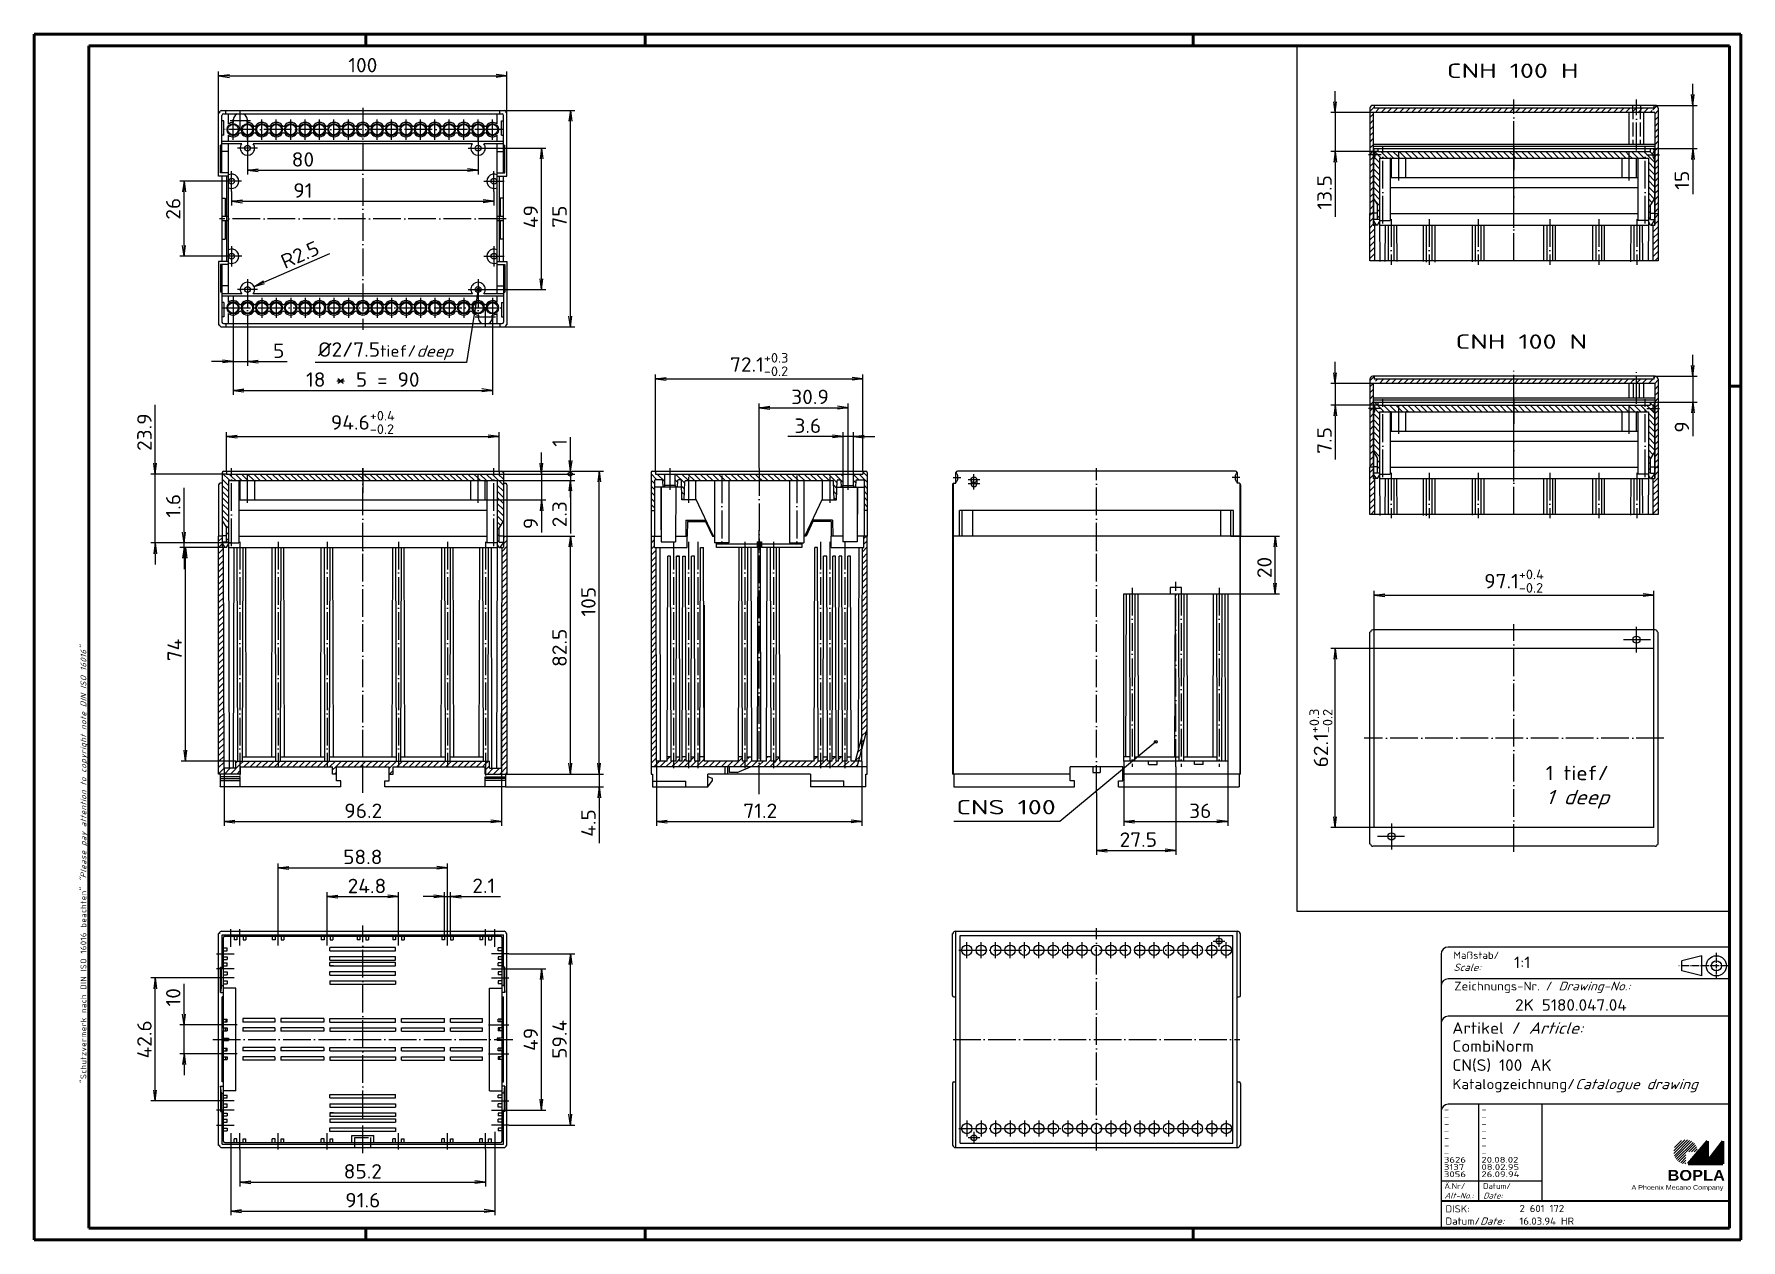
# Model space of a CAD drawing. Extents: x 1 to 593, y 1 to 419.
import ezdxf

# ---------------------------------------------------------------- set-up
doc = ezdxf.new("R2010")
doc.units = 0
doc.header["$LTSCALE"] = 0.4
doc.header["$MEASUREMENT"] = 0
doc.header["$PDMODE"] = 35
doc.header["$PDSIZE"] = -2
doc.linetypes.add('ACAD_ISO02W100', pattern=[15, 12, -3])
doc.linetypes.add('ACAD_ISO04W100', pattern=[30.5, 24, -3, 0.5, -3])
doc.layers.get('0').update_dxf_attribs({"linetype": 'CONTINUOUS'})
doc.layers.get('DEFPOINTS').update_dxf_attribs({"linetype": 'CONTINUOUS'})
doc.layers.add('1', color=7, linetype='CONTINUOUS')
doc.layers.add('4', color=7, linetype='CONTINUOUS')
doc.styles.get("Standard").update_dxf_attribs({"font": 'ISOCP.shx', "width": 1.2})
doc.linetypes.add('PH_FREIHAND', pattern='A,0.0001,[131,phoenix.shx,S=1,R=0,X=0,Y=0],-4', length=4.0001)
doc.dimstyles.new('PHOENIX', dxfattribs={"dimtxt": 3.5, "dimasz": 3.72, "dimexe": 1.5, "dimexo": 0, "dimgap": 2, "dimtad": 1, "dimdsep": 46, "dimtxsty": 'STANDARD', "dimblk1": '_OPEN15', "dimblk2": '_OPEN15', "dimsah": 1, "dimcen": 0, "dimclrd": 1, "dimclre": 1, "dimclrt": 5, "dimadec": 0, "dimazin": 0, "dimtfac": 0.666667, "dimtmove": 0, "dimatfit": 0, "dimldrblk": '_OPEN15', "dimfxl": 1, "dimtolj": 1, "dimarcsym": 0})
doc.dimstyles.new('PHOENIX$4', dxfattribs={"dimtxt": 3.5, "dimasz": 3.72, "dimexe": 1.5, "dimexo": 0, "dimgap": 2, "dimtad": 1, "dimdsep": 46, "dimtxsty": 'STANDARD', "dimblk1": '_OPEN15', "dimblk2": '_OPEN15', "dimsah": 1, "dimcen": 0, "dimsd1": 1, "dimclrd": 1, "dimclre": 1, "dimclrt": 5, "dimadec": 0, "dimazin": 0, "dimtfac": 0.666667, "dimtofl": 0, "dimtmove": 0, "dimatfit": 0, "dimldrblk": '_OPEN15', "dimfxl": 1, "dimtolj": 1, "dimarcsym": 0})

msp = doc.modelspace()

# ---------------------------------------------------------------- texts
at = {"color": 1, "linetype": 'Continuous', "width": 1.5}
for s, p in [('-', (489.9999997, 45.24999982)), ('-', (489.9999997, 42.74999982)), ('-', (502.9999997, 45.24999982)), ('-', (502.9999997, 42.74999982)), ('-', (489.9999997, 40.24999982)), ('-', (489.9999997, 37.74999982)), ('-', (489.9999997, 35.24999982)), ('-', (502.9999997, 40.24999982)), ('-', (502.9999997, 37.74999982)), ('-', (502.9999997, 35.24999982)), ('-', (489.9999997, 32.74999982)), ('-', (489.9999997, 30.24999982)), ('3626', (489.9999997, 27.74999982)), ('-', (502.9999997, 32.74999982)), ('-', (502.9999997, 30.24999982)), ('20.08.02', (502.9999997, 27.74999982)), ('3137', (489.9999997, 25.24999982)), ('3056', (489.9999997, 22.74999982)), ('08.02.95', (502.9999997, 25.24999982)), ('26.09.94', (502.9999997, 22.74999982))]:
    msp.add_text(s, height=2, dxfattribs=at).set_placement(p)
at = {"color": 7, "linetype": 'Continuous', "lineweight": 50, "insert": (19.70248719, 55.39351208), "char_height": 2, "attachment_point": 7, "rotation": 90}
msp.add_mtext('{\\T1.1;\\C1;"Schutzvermerk nach DIN ISO 16016 beachten" \\Q20;"Please pay attention to copyright note DIN ISO 16016"}', dxfattribs=at)
at = {"color": 5, "linetype": 'Continuous', "lineweight": 35, "attachment_point": 7}
for s, insert, char_height in [('{\\C1;Maßstab/\\P\\Q20;Scale:}', (493.29427626, 94.24669079), 2.5), ('{\\C7;1:1}', (514.3074631, 95.19875801), 4), ('Zeichnungs-Nr. / {\\Q20;Drawing-No.:}', (493.57021308, 86.57846179), 3), ('{\\C7;2K 5180.047.04}', (514.68109422, 80.43630467), 4), ('{\\C7;Artikel / \\Q20;Article:}', (492.88006024, 72.42896167), 4), ('{\\C7;CombiNorm}', (492.93049818, 66.18090044), 4), ('{\\C7;CN(S) 100 AK}', (492.93049818, 59.18090044), 4), ('{\\C7;Katalogzeichnung/\\Q20;Catalogue drawing}', (492.93049818, 52.18090044), 3.5), ('{\\C1;Ä.Nr/\\P\\Q20;Alt-No.:}', (490.16775826, 15.32303913), 2), ('{\\C1;Datum/\\P\\Q20;Date:}', (503.59183404, 15.32304279), 2), ('DISK:', (490.52899126, 10.49475527), 2.5), ('2 601 172', (516.21786583, 10.60592167), 2.5), ('Datum/{\\Q20;Date:}', (490.52899126, 6.24888752), 2.5), ('16.03.94 HR', (516.21786583, 6.24888752), 2.5)]:
    msp.add_mtext(s, dxfattribs=dict(at, insert=insert, char_height=char_height))
at = {"color": 7, "linetype": 'Continuous', "lineweight": 50, "insert": (567.56588072, 21.46517927), "char_height": 3.7, "attachment_point": 7, "line_spacing_factor": 1.135135}
msp.add_mtext('{\\fArial|b1|i0|c0|p34;\\W1.1;BOPLA}', dxfattribs=at)
at = {"color": 7, "linetype": 'Continuous', "lineweight": 50, "insert": (555.08423666, 17.8834606), "char_height": 1.6, "attachment_point": 7}
msp.add_mtext('{\\fArial|b0|i0|c0|p34;\\W1.1;\\C1;A Phoenix Mecano Company}', dxfattribs=at)
at = {"layer": '1', "color": 5, "linetype": 'Continuous', "width": 1.575}
for s, p in [('CNH 100 H', (491.0402603, 403.81843828)), ('CNH 100 N', (494.05091947, 309.89752676)), ('CNS 100', (320.875, 148.5))]:
    msp.add_text(s, height=5, dxfattribs=at).set_placement(p)
at = {"layer": '4', "color": 5, "linetype": 'Continuous', "lineweight": 35, "char_height": 5, "attachment_point": 7}
for s, insert in [('%%C2/7.5{\\H0.8x;tief/\\Q20;deep}', (99.48200954, 305.95961759)), ('1 tief/\\P{\\Q20;1 deep}', (525.34977404, 150.50821154))]:
    msp.add_mtext(s, dxfattribs=dict(at, insert=insert))

# ---------------------------------------------------------------- blocks, each defined once
blk = doc.blocks.new('_OPEN15', base_point=(1, 0))
at = {"color": 0, "linetype": 'ByBlock'}
for p, q in [((1, 0), (0, 0.13)), ((0, 0), (1, 0)), ((1, 0), (0, -0.13))]:
    blk.add_line(p, q, dxfattribs=at)
blk = doc.blocks.new('*D2')
at = {"color": 1, "linetype": 'ByBlock'}
for p, q in [((69.5, 364.5), (69.5, 359.56)), ((160.5, 364.5), (160.5, 359.56)), ((73.22, 361.06), (156.78, 361.06))]:
    blk.add_line(p, q, dxfattribs=at)
at = {"layer": 'DEFPOINTS', "color": 0, "linetype": 'ByBlock'}
for p in [(69.5, 364.5), (160.5, 364.5), (160.5, 361.06)]:
    blk.add_point(p, dxfattribs=at)
at = {"color": 1, "linetype": 'ByBlock', "xscale": 3.72, "yscale": 3.72, "zscale": 3.72, "rotation": 180}
blk.add_blockref('_OPEN15', (69.5, 361.06), dxfattribs=at)
at = {"color": 1, "linetype": 'ByBlock', "xscale": 3.72, "yscale": 3.72, "zscale": 3.72}
blk.add_blockref('_OPEN15', (160.5, 361.06), dxfattribs=at)
at = {"color": 5, "linetype": 'ByBlock', "insert": (94.23, 364.81), "char_height": 5, "attachment_point": 5}
blk.add_mtext('\\A1;91', dxfattribs=at)
blk = doc.blocks.new('*D3')
at = {"color": 1, "linetype": 'ByBlock'}
for p, q in [((75, 376), (75, 370.31)), ((155, 376), (155, 370.31)), ((78.72, 371.81), (151.28, 371.81))]:
    blk.add_line(p, q, dxfattribs=at)
at = {"layer": 'DEFPOINTS', "color": 0, "linetype": 'ByBlock'}
for p in [(75, 376), (155, 376), (155, 371.81)]:
    blk.add_point(p, dxfattribs=at)
at = {"color": 1, "linetype": 'ByBlock', "xscale": 3.72, "yscale": 3.72, "zscale": 3.72, "rotation": 180}
blk.add_blockref('_OPEN15', (75, 371.81), dxfattribs=at)
at = {"color": 1, "linetype": 'ByBlock', "xscale": 3.72, "yscale": 3.72, "zscale": 3.72}
blk.add_blockref('_OPEN15', (155, 371.81), dxfattribs=at)
at = {"color": 5, "linetype": 'ByBlock', "insert": (94.23, 375.56), "char_height": 5, "attachment_point": 5}
blk.add_mtext('\\A1;80', dxfattribs=at)
blk = doc.blocks.new('*D4')
at = {"color": 1, "linetype": 'ByBlock'}
for p, q in [((65, 391.75), (65, 406)), ((68.72, 404.5), (161.28, 404.5)), ((165, 391.75), (165, 406))]:
    blk.add_line(p, q, dxfattribs=at)
at = {"layer": 'DEFPOINTS', "color": 0, "linetype": 'ByBlock'}
for p in [(165, 404.5), (65, 391.75), (165, 391.75)]:
    blk.add_point(p, dxfattribs=at)
at = {"color": 1, "linetype": 'ByBlock', "xscale": 3.72, "yscale": 3.72, "zscale": 3.72, "rotation": 180}
blk.add_blockref('_OPEN15', (65, 404.5), dxfattribs=at)
at = {"color": 1, "linetype": 'ByBlock', "xscale": 3.72, "yscale": 3.72, "zscale": 3.72}
blk.add_blockref('_OPEN15', (165, 404.5), dxfattribs=at)
at = {"color": 5, "linetype": 'ByBlock', "insert": (115, 408.25), "char_height": 5, "attachment_point": 5}
blk.add_mtext('\\A1;100', dxfattribs=at)
blk = doc.blocks.new('*D5')
at = {"color": 1, "linetype": 'ByBlock'}
for p, q in [((164, 392.5), (188.5, 392.5)), ((187, 321.22), (187, 388.78)), ((164, 317.5), (188.5, 317.5))]:
    blk.add_line(p, q, dxfattribs=at)
at = {"layer": 'DEFPOINTS', "color": 0, "linetype": 'ByBlock'}
for p in [(164, 392.5), (187, 392.5), (164, 317.5)]:
    blk.add_point(p, dxfattribs=at)
at = {"color": 1, "linetype": 'ByBlock', "xscale": 3.72, "yscale": 3.72, "zscale": 3.72}
for p, rotation in [((187, 392.5), 90), ((187, 317.5), 270)]:
    blk.add_blockref('_OPEN15', p, dxfattribs=dict(at, rotation=rotation))
at = {"color": 5, "linetype": 'ByBlock', "insert": (183.25, 355.74), "char_height": 5, "attachment_point": 5, "rotation": 90}
blk.add_mtext('\\A1;75', dxfattribs=at)
blk = doc.blocks.new('*D6')
at = {"layer": '1', "color": 1, "linetype": 'Continuous', "lineweight": -2}
for p, q in [((102.6, 108.7), (102.6, 121.5)), ((106.32, 120), (123.68, 120)), ((127.4, 108.7), (127.4, 121.5))]:
    blk.add_line(p, q, dxfattribs=at)
at = {"layer": 'DEFPOINTS', "color": 0, "linetype": 'Continuous', "lineweight": 35}
for p in [(127.4, 120), (102.6, 108.7), (127.4, 108.7)]:
    blk.add_point(p, dxfattribs=at)
at = {"layer": '1', "color": 1, "linetype": 'Continuous', "lineweight": -2, "xscale": 3.72, "yscale": 3.72, "zscale": 3.72, "rotation": 180}
blk.add_blockref('_OPEN15', (102.6, 120), dxfattribs=at)
at = {"layer": '1', "color": 1, "linetype": 'Continuous', "lineweight": -2, "xscale": 3.72, "yscale": 3.72, "zscale": 3.72}
blk.add_blockref('_OPEN15', (127.4, 120), dxfattribs=at)
at = {"layer": '1', "color": 5, "linetype": 'Continuous', "insert": (116.44, 123.69), "char_height": 5, "attachment_point": 5}
blk.add_mtext('\\A1;24.8', dxfattribs=at)
blk = doc.blocks.new('*D7')
at = {"color": 1, "linetype": 'ByBlock'}
for p, q in [((85.6, 108.7), (85.6, 131.5)), ((144.4, 108.7), (144.4, 131.5)), ((89.32, 130), (140.68, 130))]:
    blk.add_line(p, q, dxfattribs=at)
at = {"layer": 'DEFPOINTS', "color": 0, "linetype": 'ByBlock'}
for p in [(144.4, 130), (85.6, 108.7), (144.4, 108.7)]:
    blk.add_point(p, dxfattribs=at)
at = {"color": 1, "linetype": 'ByBlock', "xscale": 3.72, "yscale": 3.72, "zscale": 3.72, "rotation": 180}
blk.add_blockref('_OPEN15', (85.6, 130), dxfattribs=at)
at = {"color": 1, "linetype": 'ByBlock', "xscale": 3.72, "yscale": 3.72, "zscale": 3.72}
blk.add_blockref('_OPEN15', (144.4, 130), dxfattribs=at)
at = {"color": 5, "linetype": 'ByBlock', "insert": (115, 133.75), "char_height": 5, "attachment_point": 5}
blk.add_mtext('\\A1;58.8', dxfattribs=at)
blk = doc.blocks.new('*D8')
at = {"color": 1, "linetype": 'ByBlock'}
for p, q in [((72.4, 32.3), (72.4, 19.5)), ((157.6, 32.3), (157.6, 19.5)), ((76.12, 21), (153.88, 21))]:
    blk.add_line(p, q, dxfattribs=at)
at = {"layer": 'DEFPOINTS', "color": 0, "linetype": 'ByBlock'}
for p in [(72.4, 32.3), (157.6, 32.3), (157.6, 21)]:
    blk.add_point(p, dxfattribs=at)
at = {"color": 1, "linetype": 'ByBlock', "xscale": 3.72, "yscale": 3.72, "zscale": 3.72, "rotation": 180}
blk.add_blockref('_OPEN15', (72.4, 21), dxfattribs=at)
at = {"color": 1, "linetype": 'ByBlock', "xscale": 3.72, "yscale": 3.72, "zscale": 3.72}
blk.add_blockref('_OPEN15', (157.6, 21), dxfattribs=at)
at = {"color": 5, "linetype": 'ByBlock', "insert": (115, 24.75), "char_height": 5, "attachment_point": 5}
blk.add_mtext('\\A1;85.2', dxfattribs=at)
blk = doc.blocks.new('*D9')
at = {"color": 1, "linetype": 'ByBlock'}
for p, q in [((69.2, 32.3), (69.2, 9.5)), ((160.8, 32.3), (160.8, 9.5)), ((72.92, 11), (157.08, 11))]:
    blk.add_line(p, q, dxfattribs=at)
at = {"layer": 'DEFPOINTS', "color": 0, "linetype": 'ByBlock'}
for p in [(69.2, 32.3), (160.8, 32.3), (160.8, 11)]:
    blk.add_point(p, dxfattribs=at)
at = {"color": 1, "linetype": 'ByBlock', "xscale": 3.72, "yscale": 3.72, "zscale": 3.72, "rotation": 180}
blk.add_blockref('_OPEN15', (69.2, 11), dxfattribs=at)
at = {"color": 1, "linetype": 'ByBlock', "xscale": 3.72, "yscale": 3.72, "zscale": 3.72}
blk.add_blockref('_OPEN15', (160.8, 11), dxfattribs=at)
at = {"color": 5, "linetype": 'ByBlock', "insert": (115, 14.75), "char_height": 5, "attachment_point": 5}
blk.add_mtext('\\A1;91.6', dxfattribs=at)
blk = doc.blocks.new('*D10')
at = {"color": 1, "linetype": 'ByBlock'}
for p, q in [((64.3, 91.8), (41.5, 91.8)), ((43, 52.92), (43, 88.08)), ((64.3, 49.2), (41.5, 49.2))]:
    blk.add_line(p, q, dxfattribs=at)
at = {"layer": 'DEFPOINTS', "color": 0, "linetype": 'ByBlock'}
for p in [(43, 91.8), (64.3, 91.8), (64.3, 49.2)]:
    blk.add_point(p, dxfattribs=at)
at = {"color": 1, "linetype": 'ByBlock', "xscale": 3.72, "yscale": 3.72, "zscale": 3.72}
for p, rotation in [((43, 91.8), 90), ((43, 49.2), 270)]:
    blk.add_blockref('_OPEN15', p, dxfattribs=dict(at, rotation=rotation))
at = {"color": 5, "linetype": 'ByBlock', "insert": (39.25, 70.5), "char_height": 5, "attachment_point": 5, "rotation": 90}
blk.add_mtext('\\A1;42.6', dxfattribs=at)
blk = doc.blocks.new('*D11')
at = {"color": 1, "linetype": 'ByBlock'}
for p, q in [((53, 79.22), (53, 89.73)), ((64.3, 75.5), (51.5, 75.5)), ((53, 65.5), (53, 75.5)), ((64.3, 65.5), (51.5, 65.5)), ((53, 61.78), (53, 58.06))]:
    blk.add_line(p, q, dxfattribs=at)
at = {"layer": 'DEFPOINTS', "color": 0, "linetype": 'ByBlock'}
for p in [(53, 75.5), (64.3, 75.5), (64.3, 65.5)]:
    blk.add_point(p, dxfattribs=at)
at = {"color": 1, "linetype": 'ByBlock', "xscale": 3.72, "yscale": 3.72, "zscale": 3.72}
for p, rotation in [((53, 75.5), 270), ((53, 65.5), 90)]:
    blk.add_blockref('_OPEN15', p, dxfattribs=dict(at, rotation=rotation))
at = {"color": 5, "linetype": 'ByBlock', "insert": (49.25, 85.1), "char_height": 5, "attachment_point": 5, "rotation": 90}
blk.add_mtext('\\A1;10', dxfattribs=at)
blk = doc.blocks.new('*D12')
at = {"color": 1, "linetype": 'ByBlock'}
for p, q in [((165.7, 95), (178.5, 95)), ((177, 49.72), (177, 91.28)), ((165.7, 46), (178.5, 46))]:
    blk.add_line(p, q, dxfattribs=at)
at = {"layer": 'DEFPOINTS', "color": 0, "linetype": 'ByBlock'}
for p in [(165.7, 95), (177, 95), (165.7, 46)]:
    blk.add_point(p, dxfattribs=at)
at = {"color": 1, "linetype": 'ByBlock', "xscale": 3.72, "yscale": 3.72, "zscale": 3.72}
for p, rotation in [((177, 95), 90), ((177, 46), 270)]:
    blk.add_blockref('_OPEN15', p, dxfattribs=dict(at, rotation=rotation))
at = {"color": 5, "linetype": 'ByBlock', "insert": (173.25, 70.5), "char_height": 5, "attachment_point": 5, "rotation": 90}
blk.add_mtext('\\A1;49', dxfattribs=at)
blk = doc.blocks.new('*D13')
at = {"color": 1, "linetype": 'ByBlock'}
for p, q in [((165.7, 100.2), (188.5, 100.2)), ((187, 44.52), (187, 96.48)), ((165.7, 40.8), (188.5, 40.8))]:
    blk.add_line(p, q, dxfattribs=at)
at = {"layer": 'DEFPOINTS', "color": 0, "linetype": 'ByBlock'}
for p in [(165.7, 100.2), (187, 100.2), (165.7, 40.8)]:
    blk.add_point(p, dxfattribs=at)
at = {"color": 1, "linetype": 'ByBlock', "xscale": 3.72, "yscale": 3.72, "zscale": 3.72}
for p, rotation in [((187, 100.2), 90), ((187, 40.8), 270)]:
    blk.add_blockref('_OPEN15', p, dxfattribs=dict(at, rotation=rotation))
at = {"color": 5, "linetype": 'ByBlock', "insert": (183.25, 70.5), "char_height": 5, "attachment_point": 5, "rotation": 90}
blk.add_mtext('\\A1;59.4', dxfattribs=at)
blk = doc.blocks.new('*D14')
at = {"color": 1, "linetype": 'ByBlock'}
for p, q in [((397, 165), (397, 134.5)), ((369.5, 156), (369.5, 134.5)), ((373.22, 136), (393.28, 136))]:
    blk.add_line(p, q, dxfattribs=at)
at = {"layer": 'DEFPOINTS', "color": 0, "linetype": 'ByBlock'}
for p in [(397, 165), (369.5, 156), (397, 136)]:
    blk.add_point(p, dxfattribs=at)
at = {"color": 1, "linetype": 'ByBlock', "xscale": 3.72, "yscale": 3.72, "zscale": 3.72, "rotation": 180}
blk.add_blockref('_OPEN15', (369.5, 136), dxfattribs=at)
at = {"color": 1, "linetype": 'ByBlock', "xscale": 3.72, "yscale": 3.72, "zscale": 3.72}
blk.add_blockref('_OPEN15', (397, 136), dxfattribs=at)
at = {"color": 5, "linetype": 'ByBlock', "insert": (384, 139.75), "char_height": 5, "attachment_point": 5}
blk.add_mtext('\\A1;27.5', dxfattribs=at)
blk = doc.blocks.new('*D15')
at = {"color": 1, "linetype": 'ByBlock'}
for p, q in [((139.63, 120.01), (135.91, 120.01)), ((143.35, 106.3), (143.35, 121.51)), ((143.35, 120.01), (145.45, 120.01)), ((145.45, 106.3), (145.45, 121.51)), ((149.17, 120.01), (162.73, 120.01))]:
    blk.add_line(p, q, dxfattribs=at)
at = {"layer": 'DEFPOINTS', "color": 0, "linetype": 'ByBlock'}
for p in [(145.45, 120.01), (143.35, 106.3), (145.45, 106.3)]:
    blk.add_point(p, dxfattribs=at)
at = {"color": 1, "linetype": 'ByBlock', "xscale": 3.72, "yscale": 3.72, "zscale": 3.72}
blk.add_blockref('_OPEN15', (143.35, 120.01), dxfattribs=at)
at = {"color": 1, "linetype": 'ByBlock', "xscale": 3.72, "yscale": 3.72, "zscale": 3.72, "rotation": 180}
blk.add_blockref('_OPEN15', (145.45, 120.01), dxfattribs=at)
at = {"color": 5, "linetype": 'ByBlock', "insert": (156.98, 123.76), "char_height": 5, "attachment_point": 5}
blk.add_mtext('\\A1;2.1', dxfattribs=at)
blk = doc.blocks.new('*D16')
at = {"color": 1, "linetype": 'ByBlock'}
for p, q in [((66.91, 164.5), (66.91, 144.5)), ((163.09, 164.5), (163.09, 144.5)), ((70.63, 146), (159.37, 146))]:
    blk.add_line(p, q, dxfattribs=at)
at = {"layer": 'DEFPOINTS', "color": 0, "linetype": 'ByBlock'}
for p in [(66.91, 164.5), (163.09, 164.5), (163.09, 146)]:
    blk.add_point(p, dxfattribs=at)
at = {"color": 1, "linetype": 'ByBlock', "xscale": 3.72, "yscale": 3.72, "zscale": 3.72, "rotation": 180}
blk.add_blockref('_OPEN15', (66.91, 146), dxfattribs=at)
at = {"color": 1, "linetype": 'ByBlock', "xscale": 3.72, "yscale": 3.72, "zscale": 3.72}
blk.add_blockref('_OPEN15', (163.09, 146), dxfattribs=at)
at = {"color": 5, "linetype": 'ByBlock', "insert": (115.16, 149.75), "char_height": 5, "attachment_point": 5}
blk.add_mtext('\\A1;96.2', dxfattribs=at)
blk = doc.blocks.new('*D17')
at = {"color": 1, "linetype": 'ByBlock'}
for p, q in [((53, 246.32), (53, 261.66)), ((68.4, 242.6), (51.5, 242.6)), ((66.2, 241), (51.5, 241)), ((53, 241), (53, 242.6)), ((53, 237.28), (53, 233.56))]:
    blk.add_line(p, q, dxfattribs=at)
at = {"layer": 'DEFPOINTS', "color": 0, "linetype": 'ByBlock'}
for p in [(53, 242.6), (66.2, 241), (68.4, 242.6)]:
    blk.add_point(p, dxfattribs=at)
at = {"color": 1, "linetype": 'ByBlock', "xscale": 3.72, "yscale": 3.72, "zscale": 3.72}
for p, rotation in [((53, 242.6), 270), ((53, 241), 90)]:
    blk.add_blockref('_OPEN15', p, dxfattribs=dict(at, rotation=rotation))
at = {"color": 5, "linetype": 'ByBlock', "insert": (49.25, 255.5), "char_height": 5, "attachment_point": 5, "rotation": 90}
blk.add_mtext('\\A1;1.6', dxfattribs=at)
blk = doc.blocks.new('*D18')
at = {"color": 1, "linetype": 'ByBlock'}
for p, q in [((43, 270.22), (43, 290.54)), ((67.75, 266.5), (41.5, 266.5)), ((43, 242.6), (43, 266.5)), ((69.5, 242.6), (41.5, 242.6)), ((43, 238.88), (43, 235.16))]:
    blk.add_line(p, q, dxfattribs=at)
at = {"layer": 'DEFPOINTS', "color": 0, "linetype": 'ByBlock'}
for p in [(43, 266.5), (67.75, 266.5), (69.5, 242.6)]:
    blk.add_point(p, dxfattribs=at)
at = {"color": 1, "linetype": 'ByBlock', "xscale": 3.72, "yscale": 3.72, "zscale": 3.72}
for p, rotation in [((43, 266.5), 270), ((43, 242.6), 90)]:
    blk.add_blockref('_OPEN15', p, dxfattribs=dict(at, rotation=rotation))
at = {"color": 5, "linetype": 'ByBlock', "insert": (39.25, 281.01), "char_height": 5, "attachment_point": 5, "rotation": 90}
blk.add_mtext('\\A1;23.9', dxfattribs=at)
blk = doc.blocks.new('*D19')
at = {"layer": '1', "color": 1, "linetype": 'Continuous', "lineweight": -2}
for p, q in [((67.75, 267.5), (67.75, 281)), ((71.47, 279.5), (158.53, 279.5)), ((162.25, 267.5), (162.25, 281))]:
    blk.add_line(p, q, dxfattribs=at)
at = {"layer": 'DEFPOINTS', "color": 0, "linetype": 'Continuous'}
for p in [(162.25, 279.5), (67.75, 267.5), (162.25, 267.5)]:
    blk.add_point(p, dxfattribs=at)
at = {"layer": '1', "color": 1, "linetype": 'Continuous', "lineweight": -2, "xscale": 3.72, "yscale": 3.72, "zscale": 3.72, "rotation": 180}
blk.add_blockref('_OPEN15', (67.75, 279.5), dxfattribs=at)
at = {"layer": '1', "color": 1, "linetype": 'Continuous', "lineweight": -2, "xscale": 3.72, "yscale": 3.72, "zscale": 3.72}
blk.add_blockref('_OPEN15', (162.25, 279.5), dxfattribs=at)
at = {"layer": '1', "color": 5, "linetype": 'Continuous', "insert": (115, 284.39), "char_height": 5, "attachment_point": 5}
blk.add_mtext('\\A1;94.6{\\H0.666x;\\S+0.4^ -0.2;}', dxfattribs=at)
blk = doc.blocks.new('*D20')
at = {"color": 1, "linetype": 'ByBlock'}
for p, q in [((177, 270.22), (177, 273.94)), ((162.25, 266.5), (178.5, 266.5)), ((177, 266.5), (177, 257.5)), ((157.5, 257.5), (178.5, 257.5)), ((177, 253.78), (177, 246.21))]:
    blk.add_line(p, q, dxfattribs=at)
at = {"layer": 'DEFPOINTS', "color": 0, "linetype": 'ByBlock'}
for p in [(162.25, 266.5), (177, 266.5), (157.5, 257.5)]:
    blk.add_point(p, dxfattribs=at)
at = {"color": 1, "linetype": 'ByBlock', "xscale": 3.72, "yscale": 3.72, "zscale": 3.72}
for p, rotation in [((177, 266.5), 270), ((177, 257.5), 90)]:
    blk.add_blockref('_OPEN15', p, dxfattribs=dict(at, rotation=rotation))
at = {"color": 5, "linetype": 'ByBlock', "insert": (173.25, 249.37), "char_height": 5, "attachment_point": 5, "rotation": 90}
blk.add_mtext('\\A1;9', dxfattribs=at)
blk = doc.blocks.new('*D21')
at = {"color": 1, "linetype": 'ByBlock'}
for p, q in [((165, 245), (188.5, 245)), ((187, 166.22), (187, 241.28)), ((165, 162.5), (188.5, 162.5))]:
    blk.add_line(p, q, dxfattribs=at)
at = {"layer": 'DEFPOINTS', "color": 0, "linetype": 'ByBlock'}
for p in [(165, 245), (187, 245), (165, 162.5)]:
    blk.add_point(p, dxfattribs=at)
at = {"color": 1, "linetype": 'ByBlock', "xscale": 3.72, "yscale": 3.72, "zscale": 3.72}
for p, rotation in [((187, 245), 90), ((187, 162.5), 270)]:
    blk.add_blockref('_OPEN15', p, dxfattribs=dict(at, rotation=rotation))
at = {"color": 5, "linetype": 'ByBlock', "insert": (183.25, 206.26), "char_height": 5, "attachment_point": 5, "rotation": 90}
blk.add_mtext('\\A1;82.5', dxfattribs=at)
blk = doc.blocks.new('*D22')
at = {"color": 1, "linetype": 'ByBlock'}
for p, q in [((162.25, 267.5), (198.5, 267.5)), ((197, 166.22), (197, 263.78)), ((165, 162.5), (198.5, 162.5))]:
    blk.add_line(p, q, dxfattribs=at)
at = {"layer": 'DEFPOINTS', "color": 0, "linetype": 'ByBlock'}
for p in [(162.25, 267.5), (197, 267.5), (165, 162.5)]:
    blk.add_point(p, dxfattribs=at)
at = {"color": 1, "linetype": 'ByBlock', "xscale": 3.72, "yscale": 3.72, "zscale": 3.72}
for p, rotation in [((197, 267.5), 90), ((197, 162.5), 270)]:
    blk.add_blockref('_OPEN15', p, dxfattribs=dict(at, rotation=rotation))
at = {"color": 5, "linetype": 'ByBlock', "insert": (193.25, 222.24), "char_height": 5, "attachment_point": 5, "rotation": 90}
blk.add_mtext('\\A1;105', dxfattribs=at)
blk = doc.blocks.new('*D23')
at = {"color": 1, "linetype": 'ByBlock'}
for p, q in [((197, 166.22), (197, 169.94)), ((165, 162.5), (198.5, 162.5)), ((197, 162.5), (197, 158)), ((164.5, 158), (198.5, 158)), ((197, 154.28), (197, 138.48))]:
    blk.add_line(p, q, dxfattribs=at)
at = {"layer": 'DEFPOINTS', "color": 0, "linetype": 'ByBlock'}
for p in [(165, 162.5), (197, 162.5), (164.5, 158)]:
    blk.add_point(p, dxfattribs=at)
at = {"color": 1, "linetype": 'ByBlock', "xscale": 3.72, "yscale": 3.72, "zscale": 3.72}
for p, rotation in [((197, 162.5), 270), ((197, 158), 90)]:
    blk.add_blockref('_OPEN15', p, dxfattribs=dict(at, rotation=rotation))
at = {"color": 5, "linetype": 'ByBlock', "insert": (193.25, 145.51), "char_height": 5, "attachment_point": 5, "rotation": 90}
blk.add_mtext('\\A1;4.5', dxfattribs=at)
blk = doc.blocks.new('*D24')
at = {"color": 1, "linetype": 'ByBlock'}
for p, q in [((216.9, 167), (216.9, 144.5)), ((288.1, 167), (288.1, 144.5)), ((220.62, 146), (284.38, 146))]:
    blk.add_line(p, q, dxfattribs=at)
at = {"layer": 'DEFPOINTS', "color": 0, "linetype": 'ByBlock'}
for p in [(216.9, 167), (288.1, 167), (288.1, 146)]:
    blk.add_point(p, dxfattribs=at)
at = {"color": 1, "linetype": 'ByBlock', "xscale": 3.72, "yscale": 3.72, "zscale": 3.72, "rotation": 180}
blk.add_blockref('_OPEN15', (216.9, 146), dxfattribs=at)
at = {"color": 1, "linetype": 'ByBlock', "xscale": 3.72, "yscale": 3.72, "zscale": 3.72}
blk.add_blockref('_OPEN15', (288.1, 146), dxfattribs=at)
at = {"color": 5, "linetype": 'ByBlock', "insert": (252.86, 149.75), "char_height": 5, "attachment_point": 5}
blk.add_mtext('\\A1;71.2', dxfattribs=at)
blk = doc.blocks.new('*D25')
at = {"color": 1, "linetype": 'ByBlock'}
for p, q in [((277.88, 279.5), (262.46, 279.5)), ((281.6, 266.5), (281.6, 281)), ((285.2, 279.5), (281.6, 279.5)), ((285.2, 266.5), (285.2, 281)), ((288.92, 279.5), (292.64, 279.5))]:
    blk.add_line(p, q, dxfattribs=at)
at = {"layer": 'DEFPOINTS', "color": 0, "linetype": 'ByBlock'}
for p in [(285.2, 279.5), (281.6, 266.5), (285.2, 266.5)]:
    blk.add_point(p, dxfattribs=at)
at = {"color": 1, "linetype": 'ByBlock', "xscale": 3.72, "yscale": 3.72, "zscale": 3.72}
blk.add_blockref('_OPEN15', (281.6, 279.5), dxfattribs=at)
at = {"color": 1, "linetype": 'ByBlock', "xscale": 3.72, "yscale": 3.72, "zscale": 3.72, "rotation": 180}
blk.add_blockref('_OPEN15', (285.2, 279.5), dxfattribs=at)
at = {"color": 5, "linetype": 'ByBlock', "insert": (269.37, 283.25), "char_height": 5, "attachment_point": 5}
blk.add_mtext('\\A1;3.6', dxfattribs=at)
blk = doc.blocks.new('*D26')
at = {"color": 1, "linetype": 'ByBlock'}
for p, q in [((252.5, 268.5), (252.5, 291)), ((283.4, 268.5), (283.4, 291)), ((256.22, 289.5), (279.68, 289.5))]:
    blk.add_line(p, q, dxfattribs=at)
at = {"layer": 'DEFPOINTS', "color": 0, "linetype": 'ByBlock'}
for p in [(283.4, 289.5), (252.5, 268.5), (283.4, 268.5)]:
    blk.add_point(p, dxfattribs=at)
at = {"color": 1, "linetype": 'ByBlock', "xscale": 3.72, "yscale": 3.72, "zscale": 3.72, "rotation": 180}
blk.add_blockref('_OPEN15', (252.5, 289.5), dxfattribs=at)
at = {"color": 1, "linetype": 'ByBlock', "xscale": 3.72, "yscale": 3.72, "zscale": 3.72}
blk.add_blockref('_OPEN15', (283.4, 289.5), dxfattribs=at)
at = {"color": 5, "linetype": 'ByBlock', "insert": (270.14, 293.25), "char_height": 5, "attachment_point": 5}
blk.add_mtext('\\A1;30.9', dxfattribs=at)
blk = doc.blocks.new('*D27')
at = {"layer": '1', "color": 1, "linetype": 'Continuous', "lineweight": -2}
for p, q in [((216.5, 267.5), (216.5, 301)), ((220.22, 299.5), (284.78, 299.5)), ((288.5, 267.5), (288.5, 301))]:
    blk.add_line(p, q, dxfattribs=at)
at = {"layer": 'DEFPOINTS', "color": 0, "linetype": 'Continuous'}
for p in [(288.5, 299.5), (216.5, 267.5), (288.5, 267.5)]:
    blk.add_point(p, dxfattribs=at)
at = {"layer": '1', "color": 1, "linetype": 'Continuous', "lineweight": -2, "xscale": 3.72, "yscale": 3.72, "zscale": 3.72, "rotation": 180}
blk.add_blockref('_OPEN15', (216.5, 299.5), dxfattribs=at)
at = {"layer": '1', "color": 1, "linetype": 'Continuous', "lineweight": -2, "xscale": 3.72, "yscale": 3.72, "zscale": 3.72}
blk.add_blockref('_OPEN15', (288.5, 299.5), dxfattribs=at)
at = {"layer": '1', "color": 5, "linetype": 'Continuous', "insert": (252.5, 304.46), "char_height": 5, "attachment_point": 5}
blk.add_mtext('\\A1;72.1{\\H0.666x;\\S+0.3^ -0.2;}', dxfattribs=at)
blk = doc.blocks.new('*D28')
at = {"color": 1, "linetype": 'ByBlock'}
for p, q in [((379, 167), (379, 144.5)), ((415, 167), (415, 144.5)), ((382.72, 146), (411.28, 146))]:
    blk.add_line(p, q, dxfattribs=at)
at = {"layer": 'DEFPOINTS', "color": 0, "linetype": 'ByBlock'}
for p in [(379, 167), (415, 167), (415, 146)]:
    blk.add_point(p, dxfattribs=at)
at = {"color": 1, "linetype": 'ByBlock', "xscale": 3.72, "yscale": 3.72, "zscale": 3.72, "rotation": 180}
blk.add_blockref('_OPEN15', (379, 146), dxfattribs=at)
at = {"color": 1, "linetype": 'ByBlock', "xscale": 3.72, "yscale": 3.72, "zscale": 3.72}
blk.add_blockref('_OPEN15', (415, 146), dxfattribs=at)
at = {"color": 5, "linetype": 'ByBlock', "insert": (405.49, 149.75), "char_height": 5, "attachment_point": 5}
blk.add_mtext('\\A1;36', dxfattribs=at)
blk = doc.blocks.new('*D29')
at = {"color": 1, "linetype": 'ByBlock'}
for p, q in [((419.5, 245), (433, 245)), ((431.5, 228.72), (431.5, 241.28)), ((415, 225), (433, 225))]:
    blk.add_line(p, q, dxfattribs=at)
at = {"layer": 'DEFPOINTS', "color": 0, "linetype": 'ByBlock'}
for p in [(419.5, 245), (431.5, 245), (415, 225)]:
    blk.add_point(p, dxfattribs=at)
at = {"color": 1, "linetype": 'ByBlock', "xscale": 3.72, "yscale": 3.72, "zscale": 3.72}
for p, rotation in [((431.5, 245), 90), ((431.5, 225), 270)]:
    blk.add_blockref('_OPEN15', p, dxfattribs=dict(at, rotation=rotation))
at = {"color": 5, "linetype": 'ByBlock', "insert": (427.75, 234.1), "char_height": 5, "attachment_point": 5, "rotation": 90}
blk.add_mtext('\\A1;20', dxfattribs=at)
blk = doc.blocks.new('*D30')
at = {"color": 1, "linetype": 'ByBlock'}
for p, q in [((70, 320.6), (70, 304)), ((75, 320.6), (75, 304)), ((66.28, 305.5), (62.56, 305.5)), ((70, 305.5), (75, 305.5)), ((78.72, 305.5), (88.75, 305.5))]:
    blk.add_line(p, q, dxfattribs=at)
at = {"layer": 'DEFPOINTS', "color": 0, "linetype": 'ByBlock'}
for p in [(70, 320.6), (75, 320.6), (75, 305.5)]:
    blk.add_point(p, dxfattribs=at)
at = {"color": 1, "linetype": 'ByBlock', "xscale": 3.72, "yscale": 3.72, "zscale": 3.72}
blk.add_blockref('_OPEN15', (70, 305.5), dxfattribs=at)
at = {"color": 1, "linetype": 'ByBlock', "xscale": 3.72, "yscale": 3.72, "zscale": 3.72, "rotation": 180}
blk.add_blockref('_OPEN15', (75, 305.5), dxfattribs=at)
at = {"color": 5, "linetype": 'ByBlock', "insert": (85.84, 309.25), "char_height": 5, "attachment_point": 5}
blk.add_mtext('\\A1;5', dxfattribs=at)
blk = doc.blocks.new('*D31')
at = {"color": 1, "linetype": 'ByBlock'}
for p, q in [((70, 320.6), (70, 294)), ((160, 320.6), (160, 294)), ((73.72, 295.5), (156.28, 295.5))]:
    blk.add_line(p, q, dxfattribs=at)
at = {"layer": 'DEFPOINTS', "color": 0, "linetype": 'ByBlock'}
for p in [(70, 320.6), (160, 320.6), (160, 295.5)]:
    blk.add_point(p, dxfattribs=at)
at = {"color": 1, "linetype": 'ByBlock', "xscale": 3.72, "yscale": 3.72, "zscale": 3.72, "rotation": 180}
blk.add_blockref('_OPEN15', (70, 295.5), dxfattribs=at)
at = {"color": 1, "linetype": 'ByBlock', "xscale": 3.72, "yscale": 3.72, "zscale": 3.72}
blk.add_blockref('_OPEN15', (160, 295.5), dxfattribs=at)
at = {"color": 5, "linetype": 'ByBlock', "insert": (115, 299.25), "char_height": 5, "attachment_point": 5}
blk.add_mtext('\\A1;18 * 5 = 90', dxfattribs=at)
blk = doc.blocks.new('*D32')
at = {"color": 1, "linetype": 'ByBlock'}
for p, q in [((66, 368), (51.5, 368)), ((53, 345.72), (53, 364.28)), ((66, 342), (51.5, 342))]:
    blk.add_line(p, q, dxfattribs=at)
at = {"layer": 'DEFPOINTS', "color": 0, "linetype": 'ByBlock'}
for p in [(53, 368), (66, 368), (66, 342)]:
    blk.add_point(p, dxfattribs=at)
at = {"color": 1, "linetype": 'ByBlock', "xscale": 3.72, "yscale": 3.72, "zscale": 3.72}
for p, rotation in [((53, 368), 90), ((53, 342), 270)]:
    blk.add_blockref('_OPEN15', p, dxfattribs=dict(at, rotation=rotation))
at = {"color": 5, "linetype": 'ByBlock', "insert": (49.25, 358.49), "char_height": 5, "attachment_point": 5, "rotation": 90}
blk.add_mtext('\\A1;26', dxfattribs=at)
blk = doc.blocks.new('*D33')
at = {"color": 1, "linetype": 'ByBlock'}
for p, q in [((158.5, 379.5), (178.5, 379.5)), ((177, 334.22), (177, 375.78)), ((158.5, 330.5), (178.5, 330.5))]:
    blk.add_line(p, q, dxfattribs=at)
at = {"layer": 'DEFPOINTS', "color": 0, "linetype": 'ByBlock'}
for p in [(158.5, 379.5), (177, 379.5), (158.5, 330.5)]:
    blk.add_point(p, dxfattribs=at)
at = {"color": 1, "linetype": 'ByBlock', "xscale": 3.72, "yscale": 3.72, "zscale": 3.72}
for p, rotation in [((177, 379.5), 90), ((177, 330.5), 270)]:
    blk.add_blockref('_OPEN15', p, dxfattribs=dict(at, rotation=rotation))
at = {"color": 5, "linetype": 'ByBlock', "insert": (173.25, 355.74), "char_height": 5, "attachment_point": 5, "rotation": 90}
blk.add_mtext('\\A1;49', dxfattribs=at)
blk = doc.blocks.new('*D34')
at = {"color": 1, "linetype": 'ByBlock'}
blk.add_line((80.7, 332.98), (103.57, 342.94), dxfattribs=at)
at = {"layer": 'DEFPOINTS', "color": 0, "linetype": 'ByBlock'}
for p in [(75, 330.5), (77.29, 331.5)]:
    blk.add_point(p, dxfattribs=at)
at = {"color": 1, "linetype": 'ByBlock', "xscale": 3.72, "yscale": 3.72, "zscale": 3.72, "rotation": 203.5328765678766}
blk.add_blockref('_OPEN15', (77.29, 331.5), dxfattribs=at)
at = {"color": 5, "linetype": 'ByBlock', "insert": (93.22, 342.53), "char_height": 5, "attachment_point": 5, "rotation": 23.53288}
blk.add_mtext('\\A1;R2.5', dxfattribs=at)
blk = doc.blocks.new('*D35')
at = {"layer": '1', "color": 1, "linetype": 'Continuous', "lineweight": -2}
for p, q in [((465.81, 205.98), (450.81, 205.98)), ((452.31, 147.7), (452.31, 202.26)), ((465.81, 143.98), (450.81, 143.98))]:
    blk.add_line(p, q, dxfattribs=at)
at = {"layer": 'DEFPOINTS', "color": 0, "linetype": 'Continuous'}
for p in [(452.31, 205.98), (465.81, 205.98), (465.81, 143.98)]:
    blk.add_point(p, dxfattribs=at)
at = {"layer": '1', "color": 1, "linetype": 'Continuous', "lineweight": -2, "xscale": 3.72, "yscale": 3.72, "zscale": 3.72}
for p, rotation in [((452.31, 205.98), 90), ((452.31, 143.98), 270)]:
    blk.add_blockref('_OPEN15', p, dxfattribs=dict(at, rotation=rotation))
at = {"layer": '1', "color": 5, "linetype": 'Continuous', "insert": (447.35, 174.98), "char_height": 5, "attachment_point": 5, "rotation": 90}
blk.add_mtext('\\A1;62.1{\\H0.666x;\\S+0.3^ -0.2;}', dxfattribs=at)
blk = doc.blocks.new('*D36')
at = {"layer": '1', "color": 1, "linetype": 'Continuous', "lineweight": -2}
for p, q in [((465.81, 205.98), (465.81, 225.98)), ((562.81, 205.98), (562.81, 225.98)), ((469.53, 224.48), (559.09, 224.48))]:
    blk.add_line(p, q, dxfattribs=at)
at = {"layer": 'DEFPOINTS', "color": 0, "linetype": 'Continuous'}
for p in [(562.81, 224.48), (465.81, 205.98), (562.81, 205.98)]:
    blk.add_point(p, dxfattribs=at)
at = {"layer": '1', "color": 1, "linetype": 'Continuous', "lineweight": -2, "xscale": 3.72, "yscale": 3.72, "zscale": 3.72, "rotation": 180}
blk.add_blockref('_OPEN15', (465.81, 224.48), dxfattribs=at)
at = {"layer": '1', "color": 1, "linetype": 'Continuous', "lineweight": -2, "xscale": 3.72, "yscale": 3.72, "zscale": 3.72}
blk.add_blockref('_OPEN15', (562.81, 224.48), dxfattribs=at)
at = {"layer": '1', "color": 5, "linetype": 'Continuous', "insert": (514.31, 229.36), "char_height": 5, "attachment_point": 5}
blk.add_mtext('\\A1;97.1{\\H0.666x;\\S+0.4^ -0.2;}', dxfattribs=at)
blk = doc.blocks.new('*D37')
at = {"color": 1, "linetype": 'ByBlock'}
for p, q in [((162.25, 266.5), (188.5, 266.5)), ((187, 266.5), (187, 266.5)), ((187, 266.5), (187, 264.2)), ((161.6, 264.2), (188.5, 264.2)), ((187, 264.2), (187, 245.92))]:
    blk.add_line(p, q, dxfattribs=at)
at = {"layer": 'DEFPOINTS', "color": 0, "linetype": 'ByBlock'}
for p in [(162.25, 266.5), (187, 266.5), (161.6, 264.2)]:
    blk.add_point(p, dxfattribs=at)
at = {"color": 5, "linetype": 'ByBlock', "insert": (183.25, 252.57), "char_height": 5, "attachment_point": 5, "rotation": 90}
blk.add_mtext('\\A1;2.3', dxfattribs=at)
blk = doc.blocks.new('_NONE')
at = {"color": 0, "linetype": 'ByBlock'}
blk.add_circle((0, 0), 0.25, dxfattribs=at)
blk = doc.blocks.new('*D39')
at = {"color": 1, "linetype": 'ByBlock'}
for p, q in [((187, 267.5), (187, 279.3)), ((162.25, 267.5), (188.5, 267.5)), ((162.25, 266.5), (188.5, 266.5)), ((187, 266.5), (187, 267.5)), ((187, 266.5), (187, 266.5))]:
    blk.add_line(p, q, dxfattribs=at)
at = {"layer": 'DEFPOINTS', "color": 0, "linetype": 'ByBlock'}
for p in [(162.25, 267.5), (162.25, 266.5), (187, 267.5)]:
    blk.add_point(p, dxfattribs=at)
at = {"color": 5, "linetype": 'ByBlock', "insert": (183.25, 277.3), "char_height": 5, "attachment_point": 5, "rotation": 90}
blk.add_mtext('\\A1;1', dxfattribs=at)
blk = doc.blocks.new('*D40')
at = {"color": 1, "linetype": 'ByBlock'}
for p, q in [((452.31, 395.54), (452.31, 399.26)), ((465.51, 391.82), (450.81, 391.82)), ((452.31, 391.82), (452.31, 378.32)), ((467.06, 378.32), (450.81, 378.32)), ((452.31, 374.6), (452.31, 355.62))]:
    blk.add_line(p, q, dxfattribs=at)
at = {"layer": 'DEFPOINTS', "color": 0, "linetype": 'ByBlock'}
for p in [(452.31, 391.82), (465.51, 391.82), (467.06, 378.32)]:
    blk.add_point(p, dxfattribs=at)
at = {"color": 1, "linetype": 'ByBlock', "xscale": 3.72, "yscale": 3.72, "zscale": 3.72}
for p, rotation in [((452.31, 391.82), 270), ((452.31, 378.32), 90)]:
    blk.add_blockref('_OPEN15', p, dxfattribs=dict(at, rotation=rotation))
at = {"color": 5, "linetype": 'ByBlock', "insert": (448.56, 364.15), "char_height": 5, "attachment_point": 5, "rotation": 90}
blk.add_mtext('\\A1;13.5', dxfattribs=at)
blk = doc.blocks.new('*D41')
at = {"color": 1, "linetype": 'ByBlock'}
for p, q in [((576.31, 398.04), (576.31, 401.76)), ((562.81, 394.32), (577.81, 394.32)), ((576.31, 394.32), (576.31, 379.32)), ((562.56, 379.32), (577.81, 379.32)), ((576.31, 375.6), (576.31, 363.57))]:
    blk.add_line(p, q, dxfattribs=at)
at = {"layer": 'DEFPOINTS', "color": 0, "linetype": 'ByBlock'}
for p in [(562.81, 394.32), (576.31, 394.32), (562.56, 379.32)]:
    blk.add_point(p, dxfattribs=at)
at = {"color": 1, "linetype": 'ByBlock', "xscale": 3.72, "yscale": 3.72, "zscale": 3.72}
for p, rotation in [((576.31, 394.32), 270), ((576.31, 379.32), 90)]:
    blk.add_blockref('_OPEN15', p, dxfattribs=dict(at, rotation=rotation))
at = {"color": 5, "linetype": 'ByBlock', "insert": (572.56, 368.36), "char_height": 5, "attachment_point": 5, "rotation": 90}
blk.add_mtext('\\A1;15', dxfattribs=at)
blk = doc.blocks.new('*D42')
at = {"color": 1, "linetype": 'ByBlock'}
for p, q in [((452.31, 301.62), (452.31, 305.34)), ((465.51, 297.9), (450.81, 297.9)), ((452.31, 297.9), (452.31, 290.4)), ((467.06, 290.4), (450.81, 290.4)), ((452.31, 286.68), (452.31, 271.49))]:
    blk.add_line(p, q, dxfattribs=at)
at = {"layer": 'DEFPOINTS', "color": 0, "linetype": 'ByBlock'}
for p in [(452.31, 297.9), (465.51, 297.9), (467.06, 290.4)]:
    blk.add_point(p, dxfattribs=at)
at = {"color": 1, "linetype": 'ByBlock', "xscale": 3.72, "yscale": 3.72, "zscale": 3.72}
for p, rotation in [((452.31, 297.9), 270), ((452.31, 290.4), 90)]:
    blk.add_blockref('_OPEN15', p, dxfattribs=dict(at, rotation=rotation))
at = {"color": 5, "linetype": 'ByBlock', "insert": (448.56, 278.15), "char_height": 5, "attachment_point": 5, "rotation": 90}
blk.add_mtext('\\A1;7.5', dxfattribs=at)
blk = doc.blocks.new('*D43')
at = {"color": 1, "linetype": 'ByBlock'}
for p, q in [((576.31, 304.12), (576.31, 307.84)), ((563.31, 300.4), (577.81, 300.4)), ((576.31, 300.4), (576.31, 291.4)), ((561.56, 291.4), (577.81, 291.4)), ((576.31, 287.68), (576.31, 279.66))]:
    blk.add_line(p, q, dxfattribs=at)
at = {"layer": 'DEFPOINTS', "color": 0, "linetype": 'ByBlock'}
for p in [(563.31, 300.4), (576.31, 300.4), (561.56, 291.4)]:
    blk.add_point(p, dxfattribs=at)
at = {"color": 1, "linetype": 'ByBlock', "xscale": 3.72, "yscale": 3.72, "zscale": 3.72}
for p, rotation in [((576.31, 300.4), 270), ((576.31, 291.4), 90)]:
    blk.add_blockref('_OPEN15', p, dxfattribs=dict(at, rotation=rotation))
at = {"color": 5, "linetype": 'ByBlock', "insert": (572.56, 282.82), "char_height": 5, "attachment_point": 5, "rotation": 90}
blk.add_mtext('\\A1;9', dxfattribs=at)
blk = doc.blocks.new('*D44')
at = {"color": 1, "linetype": 'ByBlock'}
for p, q in [((65.81, 241), (52, 241)), ((53.5, 170.72), (53.5, 237.28)), ((71, 167), (52, 167))]:
    blk.add_line(p, q, dxfattribs=at)
at = {"layer": 'DEFPOINTS', "color": 0, "linetype": 'ByBlock'}
for p in [(53.5, 241), (65.81, 241), (71, 167)]:
    blk.add_point(p, dxfattribs=at)
at = {"color": 1, "linetype": 'ByBlock', "xscale": 3.72, "yscale": 3.72, "zscale": 3.72}
for p, rotation in [((53.5, 241), 90), ((53.5, 167), 270)]:
    blk.add_blockref('_OPEN15', p, dxfattribs=dict(at, rotation=rotation))
at = {"color": 5, "linetype": 'ByBlock', "insert": (49.75, 205.5), "char_height": 5, "attachment_point": 5, "rotation": 90}
blk.add_mtext('\\A1;74', dxfattribs=at)
blk = doc.blocks.new('*X45')
at = {"color": 0, "linetype": 'Continuous'}
for p, q in [((65, 243.19), (66.2, 244.39)), ((163.8, 244.41), (164.39, 245)), ((164.19, 242.68), (165, 243.49)), ((65, 241.07), (65.81, 241.88)), ((65, 238.95), (66.71, 240.66)), ((65, 236.83), (66.72, 238.54)), ((65.81, 241.88), (66.2, 242.27)), ((163.27, 235.4), (165, 237.12)), ((163.28, 237.53), (165, 239.25)), ((163.29, 239.65), (165, 241.37)), ((163.8, 242.29), (164.19, 242.68)), ((65, 234.71), (66.72, 236.43)), ((65, 232.58), (66.73, 234.31)), ((65, 230.46), (66.73, 232.2)), ((163.26, 231.15), (165, 232.88)), ((163.27, 233.27), (165, 235)), ((65, 228.34), (66.74, 230.08)), ((65, 226.22), (66.74, 227.96)), ((65, 224.1), (66.75, 225.85)), ((163.25, 226.89), (165, 228.64)), ((163.25, 224.77), (165, 226.52)), ((163.26, 229.02), (165, 230.76)), ((65, 221.98), (66.76, 223.73)), ((65, 219.86), (66.76, 221.62)), ((65, 217.74), (66.77, 219.5)), ((163.23, 218.38), (165, 220.15)), ((163.24, 222.64), (165, 224.4)), ((163.24, 220.51), (165, 222.28)), ((65, 215.61), (66.77, 217.39)), ((65, 213.49), (66.78, 215.27)), ((65, 211.37), (66.78, 213.15)), ((163.21, 212), (165, 213.79)), ((163.22, 216.26), (165, 218.03)), ((163.22, 214.13), (165, 215.91)), ((65, 209.25), (66.79, 211.04)), ((65, 207.13), (66.79, 208.92)), ((163.2, 207.75), (165, 209.55)), ((163.2, 205.62), (165, 207.43)), ((163.21, 209.88), (165, 211.67)), ((65, 205.01), (66.8, 206.81)), ((65, 202.89), (66.81, 204.69)), ((65, 200.76), (66.81, 202.58)), ((163.19, 203.5), (165, 205.31)), ((163.19, 201.37), (165, 203.18)), ((65, 198.64), (66.82, 200.46)), ((65, 196.52), (66.82, 198.34)), ((65, 194.4), (66.83, 196.23)), ((163.17, 197.12), (165, 198.94)), ((163.17, 194.99), (165, 196.82)), ((163.18, 199.24), (165, 201.06)), ((65, 192.28), (66.83, 194.11)), ((65, 190.16), (66.84, 192)), ((65, 188.04), (66.84, 189.88)), ((163.15, 188.61), (165, 190.46)), ((163.16, 192.86), (165, 194.7)), ((163.16, 190.74), (165, 192.58)), ((65, 185.92), (66.85, 187.77)), ((65, 183.79), (66.86, 185.65)), ((65, 181.67), (66.86, 183.53)), ((163.14, 184.35), (165, 186.21)), ((163.14, 182.23), (165, 184.09)), ((163.15, 186.48), (165, 188.33)), ((65, 179.55), (66.87, 181.42)), ((65, 177.43), (66.87, 179.3)), ((163.12, 177.97), (165, 179.85)), ((163.12, 175.85), (165, 177.73)), ((163.13, 180.1), (165, 181.97)), ((65, 175.31), (66.88, 177.19)), ((65, 173.19), (66.88, 175.07)), ((65, 171.07), (66.89, 172.95)), ((163.11, 173.72), (165, 175.61)), ((163.11, 171.59), (165, 173.49)), ((65, 168.94), (66.89, 170.84)), ((65, 166.82), (66.9, 168.72)), ((65, 164.7), (66.91, 166.61)), ((71, 166.46), (71.54, 167)), ((72.4, 165.74), (73.66, 167)), ((73.78, 165), (75.78, 167)), ((75.9, 165), (77.9, 167)), ((78.03, 165), (80.03, 167)), ((80.15, 165), (82.15, 167)), ((82.27, 165), (84.27, 167)), ((84.39, 165), (86.39, 167)), ((86.51, 165), (88.51, 167)), ((88.63, 165), (90.63, 167)), ((90.75, 165), (92.75, 167)), ((92.88, 165), (94.88, 167)), ((95, 165), (97, 167)), ((97.12, 165), (99.12, 167)), ((99.24, 165), (101.24, 167)), ((101.36, 165), (103.36, 167)), ((103.48, 165), (105.48, 167)), ((105.6, 165), (107.6, 167)), ((107.72, 165), (109.72, 167)), ((109.85, 165), (111.85, 167)), ((112.2, 165.23), (113.97, 167)), ((114.09, 165), (115, 165.91)), ((115, 165.91), (116.09, 167)), ((116.21, 165), (117.8, 166.59)), ((117.8, 166.59), (118.21, 167)), ((118.33, 165), (120.33, 167)), ((120.45, 165), (122.45, 167)), ((122.57, 165), (124.57, 167)), ((124.69, 165), (126.69, 167)), ((126.82, 165), (128.82, 167)), ((128.94, 165), (130.94, 167)), ((131.06, 165), (133.06, 167)), ((133.18, 165), (135.18, 167)), ((135.3, 165), (137.3, 167)), ((137.42, 165), (139.42, 167)), ((139.54, 165), (141.54, 167)), ((141.67, 165), (143.67, 167)), ((143.79, 165), (145.79, 167)), ((145.91, 165), (147.91, 167)), ((148.03, 165), (150.03, 167)), ((150.15, 165), (152.15, 167)), ((152.27, 165), (154.27, 167)), ((154.39, 165), (156.39, 167)), ((156.51, 165), (157.6, 166.09)), ((157.6, 166.09), (158.51, 167)), ((163.09, 165.21), (165, 167.12)), ((163.1, 169.47), (165, 171.36)), ((163.1, 167.34), (165, 169.24)), ((65, 162.58), (66.92, 164.5)), ((67.04, 162.5), (69.04, 164.5)), ((69.16, 162.5), (72.4, 165.74)), ((71.28, 162.5), (72.4, 163.62)), ((72.4, 163.62), (72.5, 163.72)), ((111.97, 165), (112.2, 165.23)), ((157.5, 163.86), (157.6, 163.96)), ((157.6, 163.96), (159, 165.36)), ((158.26, 162.5), (160.26, 164.5)), ((160.38, 162.5), (162.38, 164.5)), ((162.5, 162.5), (165, 165)), ((164.62, 162.5), (165, 162.88))]:
    blk.add_line(p, q, dxfattribs=at)
blk = doc.blocks.new('*X46')
at = {"color": 0, "linetype": 'Continuous'}
for p, q in [((104.5, 163.9), (105.6, 165)), ((105.22, 162.5), (105.9, 163.18)), ((124.1, 164.41), (124.69, 165)), ((124.32, 162.5), (125.5, 163.68))]:
    blk.add_line(p, q, dxfattribs=at)
blk = doc.blocks.new('*X47')
at = {"color": 0, "linetype": 'Continuous'}
for p, q in [((215, 244.7), (215.3, 245)), ((215, 242.58), (216.2, 243.78)), ((215, 240.46), (216.2, 241.66)), ((215, 238.33), (216.71, 240.05)), ((215, 236.21), (216.72, 237.93)), ((215, 234.09), (216.72, 235.82)), ((215, 231.97), (216.73, 233.7)), ((215, 229.85), (216.74, 231.58)), ((215, 227.73), (216.74, 229.47)), ((215, 225.61), (216.75, 227.35)), ((215, 223.49), (216.75, 225.24)), ((215, 221.36), (216.76, 223.12)), ((215, 219.24), (216.76, 221.01)), ((215, 217.12), (216.77, 218.89)), ((215, 215), (216.77, 216.77)), ((215, 212.88), (216.78, 214.66)), ((215, 210.76), (216.78, 212.54)), ((215, 208.64), (216.79, 210.43)), ((215, 206.51), (216.8, 208.31)), ((215, 204.39), (216.8, 206.19)), ((215, 202.27), (216.81, 204.08)), ((215, 200.15), (216.81, 201.96)), ((215, 198.03), (216.82, 199.85)), ((215, 195.91), (216.82, 197.73)), ((215, 193.79), (216.83, 195.62)), ((215, 191.67), (216.83, 193.5)), ((215, 189.54), (216.84, 191.38)), ((215, 187.42), (216.85, 189.27)), ((215, 185.3), (216.85, 187.15)), ((215, 183.18), (216.86, 185.04)), ((215, 181.06), (216.86, 182.92)), ((215, 178.94), (216.87, 180.81)), ((215, 176.82), (216.87, 178.69)), ((215, 174.69), (216.88, 176.57)), ((215, 172.57), (216.88, 174.46)), ((215, 170.45), (216.89, 172.34)), ((215, 168.33), (216.9, 170.23)), ((215, 166.21), (216.9, 168.11)), ((215.91, 165), (217.91, 167)), ((218.03, 165), (220.03, 167)), ((220.15, 165), (222.15, 167)), ((222.8, 165.52), (224.28, 167)), ((224.4, 165), (226.4, 167)), ((226.52, 165), (228, 166.48)), ((228, 166.48), (228.52, 167)), ((228.64, 165), (230.64, 167)), ((231.2, 165.44), (232.76, 167)), ((232.88, 165), (234.88, 167)), ((235, 165), (237, 167)), ((237.12, 165), (239.12, 167)), ((239.25, 165), (241.25, 167)), ((241.37, 165), (243.37, 167)), ((243.49, 165), (245.49, 167)), ((245.61, 165), (247.5, 166.89)), ((247.5, 166.89), (247.61, 167)), ((247.73, 165), (249.73, 167)), ((249.85, 165), (251.85, 167)), ((222.28, 165), (222.8, 165.52)), ((230.76, 165), (231.2, 165.44)), ((251.97, 165), (252.5, 165.53))]:
    blk.add_line(p, q, dxfattribs=at)
blk = doc.blocks.new('*X48')
at = {"color": 0, "linetype": 'Continuous'}
for p, q in [((288.8, 244.25), (289.55, 245)), ((288.8, 242.13), (290, 243.33)), ((288.27, 235.24), (290, 236.97)), ((288.28, 237.37), (290, 239.09)), ((288.29, 239.5), (290, 241.21)), ((288.26, 230.99), (290, 232.72)), ((288.27, 233.11), (290, 234.85)), ((288.25, 226.73), (290, 228.48)), ((288.25, 224.61), (290, 226.36)), ((288.26, 228.86), (290, 230.6)), ((288.23, 218.23), (290, 220)), ((288.24, 222.48), (290, 224.24)), ((288.24, 220.35), (290, 222.12)), ((288.21, 211.85), (290, 213.63)), ((288.22, 216.1), (290, 217.88)), ((288.22, 213.97), (290, 215.75)), ((288.2, 207.59), (290, 209.39)), ((288.2, 205.47), (290, 207.27)), ((288.21, 209.72), (290, 211.51)), ((288.19, 203.34), (290, 205.15)), ((288.19, 201.21), (290, 203.03)), ((288.17, 196.96), (290, 198.78)), ((288.17, 194.83), (290, 196.66)), ((288.18, 199.08), (290, 200.9)), ((288.15, 188.45), (290, 190.3)), ((288.16, 192.7), (290, 194.54)), ((288.16, 190.58), (290, 192.42)), ((288.14, 184.2), (290, 186.06)), ((288.14, 182.07), (290, 183.93)), ((288.15, 186.32), (290, 188.18)), ((288.12, 177.82), (290, 179.69)), ((288.13, 179.94), (290, 181.81)), ((287.37, 172.82), (289.07, 174.51)), ((288.12, 175.69), (289.84, 177.41)), ((252.5, 165.53), (253.97, 167)), ((254.1, 165), (256.1, 167)), ((256.22, 165), (257.5, 166.28)), ((257.5, 166.28), (258.22, 167)), ((258.34, 165), (260.34, 167)), ((260.46, 165), (262.46, 167)), ((262.58, 165), (264.58, 167)), ((264.7, 165), (266.7, 167)), ((266.82, 165), (268.82, 167)), ((268.94, 165), (270.94, 167)), ((271.07, 165), (273.07, 167)), ((273.8, 165.61), (275.19, 167)), ((275.31, 165), (277, 166.69)), ((277, 166.69), (277.31, 167)), ((277.43, 165), (279.43, 167)), ((279.55, 165), (281.55, 167)), ((282.2, 165.53), (283.67, 167)), ((283.79, 165), (285.79, 167)), ((285.82, 167.02), (287.51, 168.72)), ((285.92, 165), (286.74, 165.82)), ((286.59, 169.92), (288.29, 171.62)), ((273.19, 165), (273.8, 165.61)), ((281.67, 165), (282.2, 165.53))]:
    blk.add_line(p, q, dxfattribs=at)
blk = doc.blocks.new('*X49')
at = {"color": 0, "linetype": 'Continuous'}
for p, q in [((220.61, 167.57), (221.53, 168.5)), ((224.28, 167), (224.99, 167.72)), ((226.4, 167), (226.99, 167.6)), ((229.01, 167.49), (230.02, 168.5)), ((232.76, 167), (233.39, 167.63)), ((245.49, 167), (246.49, 168)), ((248.51, 167.9), (249.11, 168.5)), ((255.31, 168.34), (255.47, 168.5)), ((256.1, 167), (256.49, 167.4)), ((258.51, 167.29), (259.69, 168.47)), ((271.61, 167.66), (272.44, 168.5)), ((275.19, 167), (275.99, 167.8)), ((278.01, 167.7), (278.81, 168.5)), ((280.01, 167.58), (280.93, 168.5))]:
    blk.add_line(p, q, dxfattribs=at)
blk = doc.blocks.new('*X50')
at = {"color": 0, "linetype": 'Continuous'}
for p, q in [((255.52, 264.2), (253.22, 266.5)), ((257.64, 264.2), (255.34, 266.5)), ((259.77, 264.2), (257.47, 266.5)), ((261.89, 264.2), (259.59, 266.5)), ((264.01, 264.2), (261.71, 266.5)), ((266.13, 264.2), (263.83, 266.5)), ((268.25, 264.2), (265.95, 266.5)), ((270.37, 264.2), (268.07, 266.5)), ((272.49, 264.2), (270.19, 266.5)), ((274.62, 264.2), (272.32, 266.5)), ((276.74, 264.2), (274.44, 266.5)), ((279.47, 263.58), (276.56, 266.5)), ((281.6, 263.58), (278.68, 266.5)), ((281.6, 265.7), (280.8, 266.5)), ((290, 263.66), (287.16, 266.5)), ((290, 265.79), (288.5, 267.29)), ((253.4, 264.2), (252.5, 265.1)), ((279.41, 261.52), (278.35, 262.59)), ((281.06, 262), (280.89, 262.16)), ((287.04, 264.5), (285.2, 266.34)), ((285.96, 263.46), (285.2, 264.22)), ((290, 261.54), (288.85, 262.69)), ((290, 259.42), (288.85, 260.57)), ((279.36, 259.46), (278.41, 260.4)), ((279.19, 257.5), (278.48, 258.22)), ((290, 257.3), (288.85, 258.45)), ((290, 255.18), (288.85, 256.33)), ((289.16, 253.9), (288.85, 254.21))]:
    blk.add_line(p, q, dxfattribs=at)
blk = doc.blocks.new('*X51')
at = {"color": 0, "linetype": 'Continuous'}
for p, q in [((468.81, 288.5), (465.93, 291.38)), ((471.34, 288.1), (469.04, 290.4)), ((473.46, 288.1), (471.16, 290.4)), ((474.31, 289.37), (473.28, 290.4)), ((477.7, 288.1), (475.4, 290.4)), ((479.82, 288.1), (477.52, 290.4)), ((481.94, 288.1), (479.64, 290.4)), ((484.06, 288.1), (481.76, 290.4)), ((486.18, 288.1), (483.88, 290.4)), ((488.31, 288.1), (486.01, 290.4)), ((490.43, 288.1), (488.13, 290.4)), ((492.55, 288.1), (490.25, 290.4)), ((494.67, 288.1), (492.37, 290.4)), ((496.79, 288.1), (494.49, 290.4)), ((498.91, 288.1), (496.61, 290.4)), ((501.03, 288.1), (498.73, 290.4)), ((503.15, 288.1), (500.85, 290.4)), ((505.28, 288.1), (502.98, 290.4)), ((507.4, 288.1), (505.1, 290.4)), ((509.52, 288.1), (507.22, 290.4)), ((511.64, 288.1), (509.34, 290.4)), ((513.76, 288.1), (511.46, 290.4)), ((514.31, 289.67), (513.58, 290.4)), ((518, 288.1), (515.7, 290.4)), ((520.13, 288.1), (517.83, 290.4)), ((522.25, 288.1), (519.95, 290.4)), ((524.37, 288.1), (522.07, 290.4)), ((526.49, 288.1), (524.19, 290.4)), ((528.61, 288.1), (526.31, 290.4)), ((530.73, 288.1), (528.43, 290.4)), ((532.85, 288.1), (530.55, 290.4)), ((534.97, 288.1), (532.67, 290.4)), ((537.1, 288.1), (534.8, 290.4)), ((539.22, 288.1), (536.92, 290.4)), ((541.34, 288.1), (539.04, 290.4)), ((543.46, 288.1), (541.16, 290.4)), ((545.58, 288.1), (543.28, 290.4)), ((547.7, 288.1), (545.4, 290.4)), ((549.82, 288.1), (547.52, 290.4)), ((551.95, 288.1), (549.65, 290.4)), ((554.07, 288.1), (551.77, 290.4)), ((554.31, 289.98), (553.89, 290.4)), ((558.31, 288.1), (556.01, 290.4)), ((559.81, 288.72), (558.13, 290.4)), ((563.06, 287.59), (560.25, 290.4)), ((563.06, 289.71), (561.56, 291.21)), ((467.71, 287.48), (465.56, 289.63)), ((467.71, 285.36), (465.56, 287.51)), ((467.71, 283.24), (465.56, 285.39)), ((469.21, 288.1), (468.81, 288.5)), ((475.58, 288.1), (474.31, 289.37)), ((515.88, 288.1), (514.31, 289.67)), ((556.19, 288.1), (554.31, 289.98)), ((560.43, 288.1), (559.81, 288.72)), ((563.06, 285.47), (560.91, 287.62)), ((563.06, 283.35), (560.91, 285.5)), ((467.71, 281.12), (465.56, 283.27)), ((467.71, 279), (465.56, 281.15)), ((467.71, 276.88), (465.56, 279.03)), ((563.06, 281.23), (560.91, 283.38)), ((563.06, 279.11), (560.91, 281.26)), ((563.06, 276.98), (560.91, 279.13)), ((467.71, 274.75), (465.56, 276.9)), ((467.71, 272.63), (465.56, 274.78)), ((563.06, 274.86), (560.91, 277.01)), ((562.51, 273.29), (560.91, 274.89)), ((561.68, 272), (560.91, 272.77)), ((467.71, 270.51), (467.01, 271.21)), ((467.71, 268.39), (467.01, 269.09)), ((467.08, 266.9), (467.01, 266.97)), ((561.61, 269.95), (560.91, 270.65)), ((561.61, 267.83), (560.91, 268.53))]:
    blk.add_line(p, q, dxfattribs=at)
blk = doc.blocks.new('*X52')
at = {"color": 0, "linetype": 'Continuous'}
for p, q in [((464.31, 267.03), (465.51, 268.23)), ((563.11, 268.24), (563.76, 268.9)), ((563.11, 266.12), (564.31, 267.32)), ((464.31, 264.9), (465.51, 266.1)), ((464.31, 262.78), (466.02, 264.49)), ((464.31, 260.66), (466.03, 262.38)), ((562.58, 259.23), (564.31, 260.96)), ((562.59, 263.49), (564.31, 265.2)), ((562.59, 261.36), (564.31, 263.08)), ((464.31, 258.54), (466.03, 260.26)), ((464.31, 256.42), (466.04, 258.15)), ((464.31, 254.3), (466.04, 256.03)), ((562.57, 254.98), (564.31, 256.72)), ((562.57, 252.85), (564.31, 254.6)), ((562.58, 257.11), (564.31, 258.84)), ((464.61, 252.48), (466.05, 253.92))]:
    blk.add_line(p, q, dxfattribs=at)
blk = doc.blocks.new('*X53')
at = {"color": 0, "linetype": 'Continuous'}
for p, q in [((563.06, 378.81), (562.55, 379.32)), ((468.27, 376.02), (465.56, 378.73)), ((467.71, 374.46), (465.56, 376.61)), ((467.71, 372.33), (465.56, 374.48)), ((468.81, 377.6), (468.09, 378.32)), ((470.39, 376.02), (468.81, 377.6)), ((472.51, 376.02), (470.21, 378.32)), ((474.31, 376.34), (472.33, 378.32)), ((474.63, 376.02), (474.31, 376.34)), ((476.75, 376.02), (474.45, 378.32)), ((478.87, 376.02), (476.57, 378.32)), ((480.99, 376.02), (478.69, 378.32)), ((483.12, 376.02), (480.82, 378.32)), ((485.24, 376.02), (482.94, 378.32)), ((487.36, 376.02), (485.06, 378.32)), ((489.48, 376.02), (487.18, 378.32)), ((491.6, 376.02), (489.3, 378.32)), ((493.72, 376.02), (491.42, 378.32)), ((495.84, 376.02), (493.54, 378.32)), ((497.97, 376.02), (495.67, 378.32)), ((500.09, 376.02), (497.79, 378.32)), ((502.21, 376.02), (499.91, 378.32)), ((504.33, 376.02), (502.03, 378.32)), ((506.45, 376.02), (504.15, 378.32)), ((508.57, 376.02), (506.27, 378.32)), ((510.69, 376.02), (508.39, 378.32)), ((512.81, 376.02), (510.51, 378.32)), ((514.31, 376.65), (512.64, 378.32)), ((514.94, 376.02), (514.31, 376.65)), ((517.06, 376.02), (514.76, 378.32)), ((519.18, 376.02), (516.88, 378.32)), ((521.3, 376.02), (519, 378.32)), ((523.42, 376.02), (521.12, 378.32)), ((525.54, 376.02), (523.24, 378.32)), ((527.66, 376.02), (525.36, 378.32)), ((529.79, 376.02), (527.49, 378.32)), ((531.91, 376.02), (529.61, 378.32)), ((534.03, 376.02), (531.73, 378.32)), ((536.15, 376.02), (533.85, 378.32)), ((538.27, 376.02), (535.97, 378.32)), ((540.39, 376.02), (538.09, 378.32)), ((542.51, 376.02), (540.21, 378.32)), ((544.63, 376.02), (542.33, 378.32)), ((546.76, 376.02), (544.46, 378.32)), ((548.88, 376.02), (546.58, 378.32)), ((551, 376.02), (548.7, 378.32)), ((553.12, 376.02), (550.82, 378.32)), ((554.31, 376.95), (552.94, 378.32)), ((555.24, 376.02), (554.31, 376.95)), ((557.36, 376.02), (555.06, 378.32)), ((559.48, 376.02), (557.18, 378.32)), ((559.81, 377.82), (559.31, 378.32)), ((563.06, 374.57), (559.81, 377.82)), ((563.06, 372.44), (560.91, 374.59)), ((563.06, 376.69), (561.43, 378.32)), ((467.71, 370.21), (465.56, 372.36)), ((467.71, 368.09), (465.56, 370.24)), ((467.71, 365.97), (465.56, 368.12)), ((563.06, 370.32), (560.91, 372.47)), ((563.06, 368.2), (560.91, 370.35)), ((563.06, 366.08), (560.91, 368.23)), ((467.71, 363.85), (465.56, 366)), ((467.71, 361.73), (465.56, 363.88)), ((467.71, 359.61), (466.13, 361.19)), ((563.06, 363.96), (560.91, 366.11)), ((562.97, 361.93), (560.91, 363.99)), ((562.14, 360.64), (560.91, 361.87)), ((467.71, 357.49), (467.01, 358.19)), ((467.71, 355.36), (467.01, 356.06)), ((561.61, 359.04), (560.91, 359.74)), ((561.61, 356.92), (560.91, 357.62)), ((561.59, 354.82), (560.91, 355.5))]:
    blk.add_line(p, q, dxfattribs=at)
blk = doc.blocks.new('*X54')
at = {"color": 0, "linetype": 'Continuous'}
for p, q in [((464.31, 356.12), (465.01, 356.82)), ((563.11, 355.22), (564.31, 356.42)), ((464.31, 354), (465.51, 355.2)), ((464.31, 351.88), (465.51, 353.08)), ((464.31, 349.76), (466.02, 351.47)), ((464.31, 347.64), (466.03, 349.36)), ((562.59, 350.46), (564.31, 352.18)), ((562.59, 348.33), (564.31, 350.06)), ((562.6, 352.59), (562.83, 352.82)), ((563.11, 353.1), (564.31, 354.3)), ((464.31, 345.51), (466.03, 347.24)), ((464.31, 343.39), (466.04, 345.12)), ((562.57, 341.95), (564.31, 343.69)), ((562.58, 346.21), (564.31, 347.93)), ((562.58, 344.08), (564.31, 345.81)), ((464.31, 341.27), (466.04, 343.01)), ((465.56, 340.4), (466.05, 340.89)), ((563.14, 340.4), (564.31, 341.57))]:
    blk.add_line(p, q, dxfattribs=at)
blk = doc.blocks.new('*X55')
at = {"color": 0, "linetype": 'Continuous'}
for p, q in [((464.31, 298.85), (465.81, 300.35)), ((464.31, 296.72), (465.51, 297.92)), ((466.32, 298.74), (466.98, 299.4)), ((467.6, 297.9), (469.1, 299.4)), ((469.72, 297.9), (471.22, 299.4)), ((471.85, 297.9), (473.35, 299.4)), ((473.97, 297.9), (475.47, 299.4)), ((476.09, 297.9), (477.59, 299.4)), ((478.21, 297.9), (479.71, 299.4)), ((480.33, 297.9), (481.83, 299.4)), ((482.45, 297.9), (483.95, 299.4)), ((484.57, 297.9), (486.07, 299.4)), ((486.7, 297.9), (488.2, 299.4)), ((488.82, 297.9), (490.32, 299.4)), ((490.94, 297.9), (492.44, 299.4)), ((493.06, 297.9), (494.56, 299.4)), ((495.18, 297.9), (496.68, 299.4)), ((497.3, 297.9), (498.8, 299.4)), ((499.42, 297.9), (500.92, 299.4)), ((501.54, 297.9), (503.04, 299.4)), ((503.67, 297.9), (505.17, 299.4)), ((505.79, 297.9), (507.29, 299.4)), ((507.91, 297.9), (509.41, 299.4)), ((510.03, 297.9), (511.53, 299.4)), ((512.15, 297.9), (513.65, 299.4)), ((514.27, 297.9), (514.31, 297.93)), ((514.31, 297.93), (515.77, 299.4)), ((516.39, 297.9), (517.89, 299.4)), ((518.51, 297.9), (520.01, 299.4)), ((520.64, 297.9), (522.14, 299.4)), ((522.76, 297.9), (524.26, 299.4)), ((524.88, 297.9), (526.38, 299.4)), ((527, 297.9), (528.5, 299.4)), ((529.12, 297.9), (530.62, 299.4)), ((531.24, 297.9), (532.74, 299.4)), ((533.36, 297.9), (534.86, 299.4)), ((535.49, 297.9), (536.99, 299.4)), ((537.61, 297.9), (539.11, 299.4)), ((539.73, 297.9), (541.23, 299.4)), ((541.85, 297.9), (543.35, 299.4)), ((543.97, 297.9), (545.47, 299.4)), ((546.09, 297.9), (547.59, 299.4)), ((548.21, 297.9), (549.71, 299.4)), ((550.33, 297.9), (551.83, 299.4)), ((552.46, 297.9), (553.96, 299.4)), ((554.58, 297.9), (555.81, 299.13)), ((555.81, 299.13), (556.08, 299.4)), ((556.7, 297.9), (556.81, 298.01)), ((556.81, 298.01), (557.81, 299.01)), ((557.81, 299.01), (558.2, 299.4)), ((558.82, 297.9), (560.32, 299.4)), ((560.94, 297.9), (562.44, 299.4)), ((562.81, 299.76), (563.43, 300.39)), ((563.11, 297.94), (564.31, 299.14)), ((563.11, 295.82), (564.31, 297.02)), ((464.31, 294.6), (465.51, 295.8)), ((464.31, 292.48), (465.51, 293.68)), ((464.31, 290.36), (465.51, 291.56)), ((563.11, 293.7), (564.31, 294.9)), ((563.11, 291.58), (564.31, 292.78)), ((563.11, 289.46), (564.31, 290.66)), ((464.31, 288.24), (465.27, 289.2)), ((464.31, 286.12), (465.51, 287.32)), ((464.31, 284), (465.51, 285.2)), ((465.27, 289.2), (465.51, 289.44)), ((563.11, 287.34), (564.31, 288.54)), ((563.11, 285.22), (564.31, 286.42)), ((563.11, 283.09), (564.31, 284.29)), ((464.31, 281.87), (465.51, 283.07)), ((464.31, 279.75), (465.51, 280.95)), ((464.31, 277.63), (465.51, 278.83)), ((563.11, 280.97), (564.31, 282.17)), ((563.11, 278.85), (564.31, 280.05)), ((464.31, 275.51), (465.51, 276.71)), ((464.31, 273.39), (465.51, 274.59)), ((464.31, 271.27), (465.51, 272.47)), ((563.11, 276.73), (564.31, 277.93)), ((563.11, 274.61), (564.31, 275.81)), ((563.11, 272.49), (564.31, 273.69)), ((464.31, 269.15), (465.51, 270.35)), ((563.11, 270.37), (564.31, 271.57)), ((563.76, 268.9), (564.31, 269.44))]:
    blk.add_line(p, q, dxfattribs=at)
blk = doc.blocks.new('*X56')
at = {"color": 0, "linetype": 'Continuous'}
for p, q in [((68.85, 264.2), (66.25, 266.8)), ((67.75, 267.42), (67.67, 267.5)), ((69.5, 265.67), (68.67, 266.5)), ((73.09, 264.2), (70.79, 266.5)), ((75, 264.41), (72.91, 266.5)), ((77.33, 264.2), (75.03, 266.5)), ((79.45, 264.2), (77.15, 266.5)), ((81.58, 264.2), (79.28, 266.5)), ((83.7, 264.2), (81.4, 266.5)), ((85.82, 264.2), (83.52, 266.5)), ((87.94, 264.2), (85.64, 266.5)), ((90.06, 264.2), (87.76, 266.5)), ((92.18, 264.2), (89.88, 266.5)), ((94.3, 264.2), (92, 266.5)), ((96.42, 264.2), (94.12, 266.5)), ((98.55, 264.2), (96.25, 266.5)), ((100.67, 264.2), (98.37, 266.5)), ((102.79, 264.2), (100.49, 266.5)), ((104.91, 264.2), (102.61, 266.5)), ((107.03, 264.2), (104.73, 266.5)), ((109.15, 264.2), (106.85, 266.5)), ((111.27, 264.2), (108.97, 266.5)), ((113.4, 264.2), (111.1, 266.5)), ((115, 264.72), (113.22, 266.5)), ((117.64, 264.2), (115.34, 266.5)), ((119.76, 264.2), (117.46, 266.5)), ((121.88, 264.2), (119.58, 266.5)), ((124, 264.2), (121.7, 266.5)), ((126.12, 264.2), (123.82, 266.5)), ((128.24, 264.2), (125.94, 266.5)), ((130.37, 264.2), (128.07, 266.5)), ((132.49, 264.2), (130.19, 266.5)), ((134.61, 264.2), (132.31, 266.5)), ((136.73, 264.2), (134.43, 266.5)), ((138.85, 264.2), (136.55, 266.5)), ((140.97, 264.2), (138.67, 266.5)), ((143.09, 264.2), (140.79, 266.5)), ((145.21, 264.2), (142.91, 266.5)), ((147.34, 264.2), (145.04, 266.5)), ((149.46, 264.2), (147.16, 266.5)), ((151.58, 264.2), (149.28, 266.5)), ((153.7, 264.2), (151.4, 266.5)), ((155, 265.02), (153.52, 266.5)), ((157.94, 264.2), (155.64, 266.5)), ((160.06, 264.2), (157.76, 266.5)), ((160.5, 265.89), (159.89, 266.5)), ((163.75, 264.76), (162.01, 266.5)), ((163.75, 266.88), (163.13, 267.5)), ((68.4, 262.53), (66.25, 264.68)), ((68.4, 260.4), (66.25, 262.55)), ((70.97, 264.2), (69.5, 265.67)), ((75.21, 264.2), (75, 264.41)), ((115.52, 264.2), (115, 264.72)), ((155.82, 264.2), (155, 265.02)), ((163.75, 262.64), (160.5, 265.89)), ((163.75, 260.51), (161.6, 262.66)), ((163.75, 258.39), (161.6, 260.54)), ((68.4, 258.28), (66.25, 260.43)), ((68.4, 256.16), (66.25, 258.31)), ((68.4, 254.04), (66.25, 256.19)), ((163.75, 256.27), (161.6, 258.42)), ((163.75, 254.15), (161.6, 256.3)), ((68.4, 251.92), (66.25, 254.07)), ((68.4, 249.8), (66.25, 251.95)), ((68.4, 247.68), (67.02, 249.06)), ((163.75, 252.03), (161.6, 254.18)), ((163.62, 250.04), (161.6, 252.06)), ((162.78, 248.75), (161.6, 249.94)), ((68.4, 245.56), (67.7, 246.26)), ((68.4, 243.43), (67.7, 244.13)), ((162.3, 247.11), (161.6, 247.81)), ((162.3, 244.99), (161.6, 245.69)), ((162.17, 243), (161.6, 243.57))]:
    blk.add_line(p, q, dxfattribs=at)
blk = doc.blocks.new('*X57')
at = {"color": 0, "linetype": 'Continuous'}
for p, q in [((464.31, 392.18), (465.81, 393.68)), ((464.31, 390.06), (465.51, 391.26)), ((466.46, 392.21), (467.56, 393.32)), ((468.19, 391.82), (469.69, 393.32)), ((470.31, 391.82), (471.81, 393.32)), ((472.43, 391.82), (473.93, 393.32)), ((474.55, 391.82), (476.05, 393.32)), ((476.67, 391.82), (478.17, 393.32)), ((478.79, 391.82), (480.29, 393.32)), ((480.91, 391.82), (482.41, 393.32)), ((483.04, 391.82), (484.54, 393.32)), ((485.16, 391.82), (486.66, 393.32)), ((487.28, 391.82), (488.78, 393.32)), ((489.4, 391.82), (490.9, 393.32)), ((491.52, 391.82), (493.02, 393.32)), ((493.64, 391.82), (495.14, 393.32)), ((495.76, 391.82), (497.26, 393.32)), ((497.88, 391.82), (499.38, 393.32)), ((500.01, 391.82), (501.51, 393.32)), ((502.13, 391.82), (503.63, 393.32)), ((504.25, 391.82), (505.75, 393.32)), ((506.37, 391.82), (507.87, 393.32)), ((508.49, 391.82), (509.99, 393.32)), ((510.61, 391.82), (512.11, 393.32)), ((512.73, 391.82), (514.23, 393.32)), ((514.86, 391.82), (516.36, 393.32)), ((516.98, 391.82), (518.48, 393.32)), ((519.1, 391.82), (520.6, 393.32)), ((521.22, 391.82), (522.72, 393.32)), ((523.34, 391.82), (524.84, 393.32)), ((525.46, 391.82), (526.96, 393.32)), ((527.58, 391.82), (529.08, 393.32)), ((529.7, 391.82), (531.2, 393.32)), ((531.83, 391.82), (533.33, 393.32)), ((533.95, 391.82), (535.45, 393.32)), ((536.07, 391.82), (537.57, 393.32)), ((538.19, 391.82), (539.69, 393.32)), ((540.31, 391.82), (541.81, 393.32)), ((542.43, 391.82), (543.93, 393.32)), ((544.55, 391.82), (546.05, 393.32)), ((546.67, 391.82), (548.17, 393.32)), ((548.8, 391.82), (550.3, 393.32)), ((550.92, 391.82), (552.42, 393.32)), ((553.04, 391.82), (554.54, 393.32)), ((555.16, 391.82), (555.81, 392.47)), ((555.81, 392.47), (556.66, 393.32)), ((557.28, 391.82), (557.81, 392.35)), ((557.81, 392.35), (558.78, 393.32)), ((559.4, 391.82), (560.9, 393.32)), ((561.52, 391.82), (562.18, 392.48)), ((562.5, 392.79), (563.86, 394.15)), ((563.11, 391.28), (564.31, 392.48)), ((464.31, 387.94), (465.51, 389.14)), ((464.31, 385.82), (465.51, 387.02)), ((464.31, 383.7), (465.51, 384.9)), ((563.11, 389.16), (564.31, 390.36)), ((563.11, 387.04), (564.31, 388.24)), ((563.11, 384.92), (564.31, 386.12)), ((464.31, 381.58), (465.51, 382.78)), ((464.31, 379.46), (465.51, 380.66)), ((563.11, 382.8), (564.31, 384)), ((563.11, 380.67), (564.31, 381.87)), ((563.11, 378.55), (564.31, 379.75)), ((464.31, 377.33), (465.51, 378.53)), ((464.31, 375.21), (465.51, 376.41)), ((464.31, 373.09), (465.51, 374.29)), ((563.11, 376.43), (563.79, 377.12)), ((563.11, 374.31), (564.31, 375.51)), ((563.11, 372.19), (564.31, 373.39)), ((563.79, 377.12), (564.31, 377.63)), ((464.31, 370.97), (465.51, 372.17)), ((464.31, 368.85), (465.51, 370.05)), ((464.31, 366.73), (465.51, 367.93)), ((563.11, 370.07), (564.31, 371.27)), ((563.11, 367.95), (564.31, 369.15)), ((464.31, 364.61), (465.51, 365.81)), ((464.31, 362.48), (465.51, 363.68)), ((464.31, 360.36), (465.51, 361.56)), ((563.11, 365.83), (564.31, 367.03)), ((563.11, 363.7), (564.31, 364.9)), ((563.11, 361.58), (564.31, 362.78)), ((464.31, 358.24), (465.51, 359.44)), ((465.01, 356.82), (465.51, 357.32)), ((563.11, 359.46), (564.31, 360.66)), ((563.11, 357.34), (564.31, 358.54))]:
    blk.add_line(p, q, dxfattribs=at)
blk = doc.blocks.new('*X58')
at = {"color": 0, "linetype": 'Continuous'}
for p, q in [((217.04, 264.5), (215, 266.54)), ((216.5, 267.16), (216.16, 267.5)), ((219.8, 263.86), (217.16, 266.5)), ((219.8, 265.98), (219.28, 266.5)), ((226.67, 263.35), (223.52, 266.5)), ((227.95, 264.2), (225.65, 266.5)), ((230.07, 264.2), (227.77, 266.5)), ((232.19, 264.2), (229.89, 266.5)), ((234.31, 264.2), (232.01, 266.5)), ((236.43, 264.2), (234.13, 266.5)), ((238.55, 264.2), (236.25, 266.5)), ((240.67, 264.2), (238.37, 266.5)), ((242.8, 264.2), (240.5, 266.5)), ((244.92, 264.2), (242.62, 266.5)), ((247.04, 264.2), (244.74, 266.5)), ((249.16, 264.2), (246.86, 266.5)), ((251.28, 264.2), (248.98, 266.5)), ((252.5, 265.1), (251.1, 266.5)), ((216.15, 263.27), (215, 264.42)), ((216.15, 261.15), (215, 262.3)), ((219.51, 262.03), (219.08, 262.46)), ((224.17, 263.73), (223.4, 264.5)), ((223.78, 262), (223.59, 262.19)), ((226.61, 261.29), (225.56, 262.34)), ((216.15, 259.03), (215, 260.18)), ((216.15, 256.9), (215, 258.05)), ((216.15, 254.78), (215, 255.93)), ((226.55, 259.23), (225.62, 260.16)), ((226.16, 257.5), (225.69, 257.97))]:
    blk.add_line(p, q, dxfattribs=at)
blk = doc.blocks.new('PH_GRPBLK')
at = {"layer": 'DEFPOINTS', "color": 0, "linetype": 'Continuous', "lineweight": 50}
blk.add_point((0, 0), dxfattribs=at)

# ---------------------------------------------------------------- dimensions: what is measured, and where the dimension line sits
at = {"layer": '1', "color": 7, "linetype": 'Continuous'}
for base, p1, p2, override, picture, middle in [((165, 404.5), (65, 391.75), (165, 391.75), {"dimtxt": 5, "dimgap": 1.25, "dimdec": 10}, '*D4', (115, 404.5)), ((155, 371.80782631), (75, 376), (155, 376), {"dimtxt": 5, "dimgap": 1.25, "dimdec": 10}, '*D3', (94.22846345, 371.80782631)), ((160.5, 361.05793557), (69.5, 364.5), (160.5, 364.5), {"dimtxt": 5, "dimgap": 1.25, "dimdec": 10}, '*D2', (94.22846345, 361.05793557)), ((75, 305.5), (70, 320.6), (75, 320.6), {"dimtxt": 5, "dimgap": 1.25, "dimdec": 10}, '*D30', (85.84358857, 305.5)), ((283.4, 289.5), (252.5, 268.5), (283.4, 268.5), {"dimtxt": 5, "dimgap": 1.25, "dimdec": 10}, '*D26', (270.14429811, 289.5)), ((285.2, 279.5), (281.6, 266.5), (285.2, 266.5), {"dimtxt": 5, "dimgap": 1.25, "dimdec": 10}, '*D25', (269.370529, 279.5)), ((415, 146), (379, 167), (415, 167), {"dimtxt": 5, "dimgap": 1.25, "dimdec": 10}, '*D28', (405.49456693, 146)), ((397, 136), (369.5, 156), (397, 165), {"dimtxt": 5, "dimgap": 1.25, "dimdec": 10}, '*D14', (383.99966991, 136)), ((144.4, 130), (85.6, 108.7), (144.4, 108.7), {"dimtxt": 5, "dimgap": 1.25, "dimdec": 10}, '*D7', (115, 130)), ((127.4, 120), (102.6, 108.7), (127.4, 108.7), {"dimtxt": 5, "dimgap": 1.25, "dimdec": 7, "dimtmove": 1, "dimatfit": 3}, '*D6', (116.44335994, 119.93482379)), ((145.45, 120.01088917), (143.35, 106.3), (145.45, 106.3), {"dimtxt": 5, "dimgap": 1.25, "dimdec": 10}, '*D15', (156.9791201, 120.01088917)), ((160.8, 11), (69.2, 32.3), (160.8, 32.3), {"dimtxt": 5, "dimgap": 1.25, "dimdec": 10}, '*D9', (115, 11)), ((157.6, 21), (72.4, 32.3), (157.6, 32.3), {"dimtxt": 5, "dimgap": 1.25, "dimdec": 10}, '*D8', (115, 21))]:
    dim = msp.add_linear_dim(base=base, p1=p1, p2=p2, dimstyle='PHOENIX', override=override, dxfattribs=at)
    dim.commit()
    dim.dimension.update_dxf_attribs({"geometry": picture, "text_midpoint": middle, "dimtype": 160})
for base, p1, p2, override, picture, middle in [((452.3083649, 391.81843828), (467.0583649, 378.31843828), (465.5083649, 391.81843828), {"dimtxt": 5, "dimgap": 1.25, "dimdec": 10}, '*D40', (452.3083649, 364.14965914)), ((576.3083649, 394.31843828), (562.55866949, 379.31843828), (562.8083649, 394.31843828), {"dimtxt": 5, "dimgap": 1.25, "dimdec": 10}, '*D41', (576.3083649, 368.35500533)), ((187, 392.5), (164, 317.5), (164, 392.5), {"dimtxt": 5, "dimgap": 1.25, "dimdec": 10}, '*D5', (187, 355.7441313)), ((177, 379.5), (158.5, 330.5), (158.5, 379.5), {"dimtxt": 5, "dimgap": 1.25, "dimdec": 10}, '*D33', (177, 355.7441313)), ((53, 368), (66, 342), (66, 368), {"dimtxt": 5, "dimgap": 1.25, "dimdec": 10}, '*D32', (53, 358.49456693)), ((452.3083649, 297.89752676), (467.0583649, 290.39752676), (465.5083649, 297.89752676), {"dimtxt": 5, "dimgap": 1.25, "dimdec": 10}, '*D42', (452.3083649, 278.14832444)), ((576.3083649, 300.39752676), (561.5583649, 291.39752676), (563.3083649, 300.39752676), {"dimtxt": 5, "dimgap": 1.25, "dimdec": 10}, '*D43', (576.3083649, 282.81761956)), ((43, 266.5), (69.5, 242.6), (67.75, 266.5), {"dimtxt": 5, "dimgap": 1.25, "dimdec": 10}, '*D18', (43, 281.00570189)), ((187, 267.5), (162.25, 266.5), (162.25, 267.5), {"dimtxt": 5, "dimgap": 1.25, "dimdec": 10, "dimblk1": 'NONE', "dimblk2": 'NONE'}, '*D39', (187, 277.29941803)), ((177, 266.5), (157.5, 257.5), (162.25, 266.5), {"dimtxt": 5, "dimgap": 1.25, "dimdec": 10}, '*D20', (177, 249.36929811)), ((187, 266.5), (161.6, 264.2), (162.25, 266.5), {"dimtxt": 5, "dimgap": 1.25, "dimdec": 10, "dimblk1": 'NONE', "dimblk2": 'NONE'}, '*D37', (187, 252.57466991)), ((197, 267.5), (165, 162.5), (162.25, 267.5), {"dimtxt": 5, "dimgap": 1.25, "dimdec": 10}, '*D22', (197, 222.23936059)), ((53, 242.6), (66.2, 241), (68.4, 242.6), {"dimtxt": 5, "dimgap": 1.25, "dimdec": 10}, '*D17', (53, 255.49802701)), ((187, 245), (165, 162.5), (165, 245), {"dimtxt": 5, "dimgap": 1.25, "dimdec": 10}, '*D21', (187, 206.26472554)), ((431.5, 245), (415, 225), (419.5, 245), {"dimtxt": 5, "dimgap": 1.25, "dimdec": 10}, '*D29', (431.5, 234.10090551)), ((53.5, 241), (71, 167), (65.80987502, 241), {"dimtxt": 5, "dimgap": 1.25, "dimdec": 10}, '*D44', (53.5, 205.49597855)), ((197, 162.5), (164.5, 158), (165, 162.5), {"dimtxt": 5, "dimgap": 1.25, "dimdec": 10}, '*D23', (197, 145.5087365)), ((187, 100.2), (165.7, 40.8), (165.7, 100.2), {"dimtxt": 5, "dimgap": 1.25, "dimdec": 10}, '*D13', (187, 70.5)), ((177, 95), (165.7, 46), (165.7, 95), {"dimtxt": 5, "dimgap": 1.25, "dimdec": 10}, '*D12', (177, 70.5)), ((43, 91.8), (64.3, 49.2), (64.3, 91.8), {"dimtxt": 5, "dimgap": 1.25, "dimdec": 10}, '*D10', (43, 70.5)), ((53, 75.5), (64.3, 65.5), (64.3, 75.5), {"dimtxt": 5, "dimgap": 1.25, "dimdec": 10}, '*D11', (53, 85.10090551))]:
    dim = msp.add_linear_dim(base=base, p1=p1, p2=p2, angle=90, dimstyle='PHOENIX', override=override, dxfattribs=at)
    dim.commit()
    dim.dimension.update_dxf_attribs({"geometry": picture, "text_midpoint": middle, "dimtype": 160})
dim = msp.add_radius_dim(center=(75, 330.5), mpoint=(77.2920778, 331.49818804), dimstyle='PHOENIX$4', override={"dimtxt": 5, "dimgap": 1.25, "dimdec": 10, "dimpost": 'R<>', "dimsd1": 0}, dxfattribs=at)
dim.commit()
dim.dimension.update_dxf_attribs({"geometry": '*D34', "text_midpoint": (94.72117962, 339.08847185), "dimtype": 164})
for base, p1, p2, text, override, picture, middle in [((160, 295.5), (70, 320.6), (160, 320.6), '18 * 5 = 90', {"dimtxt": 5, "dimgap": 1.25, "dimdec": 0}, '*D31', (115, 295.5)), ((288.5, 299.5), (216.5, 267.5), (288.5, 267.5), '72.1{\\H0.666x;\\S+0.3^ -0.2;}', {"dimtxt": 5, "dimgap": 1.25, "dimdec": 6, "dimtp": 0.3, "dimtm": 0.2, "dimtdec": 6}, '*D27', (252.5, 299.5)), ((162.25, 279.5), (67.75, 267.5), (162.25, 267.5), '94.6{\\H0.666x;\\S+0.4^ -0.2;}', {"dimtxt": 5, "dimgap": 1.25, "dimdec": 6, "dimtp": 0.4, "dimtm": 0.2, "dimtdec": 6}, '*D19', (115, 279.5)), ((562.8083649, 224.47661523), (465.8083649, 205.97661523), (562.8083649, 205.97661523), '97.1{\\H0.666x;\\S+0.4^ -0.2;}', {"dimtxt": 5, "dimgap": 1.25, "dimdec": 6, "dimtp": 0.4, "dimtm": 0.2, "dimtdec": 6}, '*D36', (514.3083649, 224.47661523)), ((288.09579601, 146), (216.90420399, 167), (288.09579601, 167), '71.2', {"dimtxt": 5, "dimgap": 1.25, "dimdec": 0}, '*D24', (252.86199568, 146)), ((163.08925101, 146), (66.91074899, 164.5), (163.08925101, 164.5), '96.2', {"dimtxt": 5, "dimgap": 1.25, "dimdec": 0}, '*D16', (115.15729018, 146))]:
    dim = msp.add_linear_dim(base=base, p1=p1, p2=p2, text=text, dimstyle='PHOENIX', override=override, dxfattribs=at)
    dim.commit()
    dim.dimension.update_dxf_attribs({"geometry": picture, "text_midpoint": middle, "dimtype": 160})
dim = msp.add_linear_dim(base=(452.3083649, 205.97661523), p1=(465.8083649, 143.97661523), p2=(465.8083649, 205.97661523), angle=90, text='62.1{\\H0.666x;\\S+0.3^ -0.2;}', dimstyle='PHOENIX', override={"dimtxt": 5, "dimgap": 1.25, "dimdec": 6, "dimtp": 0.3, "dimtm": 0.2, "dimtdec": 6}, dxfattribs=at)
dim.commit()
dim.dimension.update_dxf_attribs({"geometry": '*D35', "text_midpoint": (452.3083649, 174.97661523), "dimtype": 160})

# ---------------------------------------------------------------- hatches: boundary and pattern name
at = {"linetype": 'Continuous', "lineweight": 25}
h = msp.add_hatch(dxfattribs=at)
h.set_pattern_fill('_U', color=1, scale=0.65, angle=45, style=0, pattern_type=0)
h.set_pattern_definition([(45, (174, -32.08885), (-0.4596194, 0.4596194), [])])
edge = h.paths.add_edge_path(flags=0)
edge.add_line((573.88347499, 27.36453811), (573.88347499, 31.51453811))
edge.add_line((573.88347499, 31.51453811), (578.03347499, 31.51453811))
edge.add_arc((573.88347499, 31.51453811), 4.15, 0, 270)
h = msp.add_hatch(dxfattribs=at)
h.set_pattern_fill('_U', color=1, scale=0.1, angle=45, style=0, pattern_type=0)
h.set_pattern_definition([(45, (174, -32.08885), (-0.070710678, 0.070710678), [])])
h.paths.add_polyline_path([(581.43347499, 35.16453811), (574.73347499, 27.36453811), (586.73347499, 27.36453811), (586.73347499, 35.16453811), (581.43347499, 28.26453811)], flags=0)

# ---------------------------------------------------------------- linework, layer by layer
at = {"color": 1, "linetype": 'Continuous', "lineweight": 50}
for p, q in [((1, 1), (1, 419)), ((1, 419), (593, 419)), ((116, 419), (116, 415)), ((213, 419), (213, 415)), ((403, 419), (403, 415)), ((593, 419), (593, 1)), ((589, 297), (593, 297)), ((593, 1), (1, 1)), ((116, 5), (116, 1)), ((213, 5), (213, 1)), ((403, 1), (403, 5))]:
    msp.add_line(p, q, dxfattribs=at)
at = {"color": 3, "linetype": 'Continuous', "lineweight": 50}
for p, q in [((20, 415), (589, 415)), ((20, 5), (20, 415)), ((589, 415), (589, 5)), ((589, 5), (20, 5))]:
    msp.add_line(p, q, dxfattribs=at)
at = {"color": 5, "linetype": 'Continuous'}
for p, q in [((589, 102.5), (491.5, 102.5)), ((489, 100), (489, 5)), ((579.5, 99.5), (572.5, 97.75)), ((572.5, 94.25), (572.5, 97.75)), ((579.5, 92.5), (579.5, 99.5)), ((589, 91.5), (491.5, 91.5)), ((579.5, 92.5), (572.5, 94.25)), ((589, 78.5), (491.5, 78.5)), ((589, 48), (491.5, 48)), ((524, 48), (524, 14.5))]:
    msp.add_line(p, q, dxfattribs=at)
at = {"color": 1, "linetype": 'ACAD_ISO04W100', "ltscale": 0.282258}
msp.add_line((589, 96), (571.5, 96), dxfattribs=at)
at = {"color": 1, "linetype": 'ACAD_ISO04W100', "ltscale": 0.145161}
msp.add_line((584.5, 91.5), (584.5, 100.5), dxfattribs=at)
at = {"color": 1, "linetype": 'Continuous'}
for p, q in [((502, 48), (502, 14.5)), ((489, 21.5), (524, 21.5))]:
    msp.add_line(p, q, dxfattribs=at)
at = {"color": 7, "linetype": 'Continuous', "lineweight": 50}
for p, q in [((581.43347499, 35.16453811), (574.73347499, 27.36453811)), ((581.43347499, 28.26453811), (581.43347499, 35.16453811)), ((586.73347499, 35.16453811), (581.43347499, 28.26453811)), ((586.73347499, 27.36453811), (586.73347499, 35.16453811)), ((574.73347499, 27.36453811), (586.73347499, 27.36453811))]:
    msp.add_line(p, q, dxfattribs=at)
at = {"color": 5, "linetype": 'Continuous', "lineweight": 35}
msp.add_line((489, 14.5), (589, 14.5), dxfattribs=at)
at = {"color": 5, "linetype": 'Continuous'}
for radius in [3.5, 1.75]:
    msp.add_circle((584.5, 96), radius, dxfattribs=at)
for centre in [(491.5, 100), (491.5, 89), (491.5, 76), (491.5, 45.5)]:
    msp.add_arc(centre, 2.5, 90, 180, dxfattribs=at)
at = {"layer": '1', "color": 3, "linetype": 'Continuous'}
for p, q in [((439, 415), (439, 115)), ((439, 115), (589, 115))]:
    msp.add_line(p, q, dxfattribs=at)
at = {"layer": '1', "color": 7, "linetype": 'Continuous'}
for p, q in [((65, 369.76656986), (65, 391.75)), ((65, 391.75), (65.25, 391.75)), ((66, 392.5), (164, 392.5)), ((66.15, 370.86994777), (66.15, 390.85)), ((66.65, 391.35), (163.35, 391.35)), ((67.5, 391.35), (67.5, 392.5)), ((68.4, 387.82093727), (68.4, 391.35)), ((161.6, 387.82093727), (161.6, 391.35)), ((162.5, 391.35), (162.5, 392.5)), ((163.85, 370.86994777), (163.85, 390.85)), ((165, 391.75), (164.75, 391.75)), ((165, 369.76656986), (165, 391.75)), ((464.3083649, 393.31843828), (464.3083649, 356.81843828)), ((563.3083649, 394.31843828), (465.3083649, 394.31843828)), ((465.5083649, 391.81843828), (465.5083649, 356.81843828)), ((563.1083649, 391.81843828), (465.5083649, 391.81843828)), ((465.8083649, 394.31843828), (465.8083649, 393.31843828)), ((562.8083649, 393.31843828), (465.8083649, 393.31843828)), ((554.3083649, 380.71843828), (554.3083649, 391.81843828)), ((559.3083649, 380.71843828), (559.3083649, 391.81843828)), ((562.8083649, 394.31843828), (562.8083649, 393.31843828)), ((563.1083649, 391.81843828), (563.1083649, 356.81843828)), ((564.3083649, 393.31843828), (564.3083649, 356.81843828)), ((66.85, 389), (66.15, 389)), ((66.85, 384), (66.85, 389)), ((163.15, 389), (163.85, 389)), ((163.15, 384), (163.15, 389)), ((65.7, 370.86994777), (65.7, 380.5)), ((66.15, 380.5), (65.7, 380.5)), ((66.85, 384), (66.15, 384)), ((163.85, 381.79464286), (66.15, 381.79464286)), ((72.99599333, 380.99464286), (66.15, 380.99464286)), ((68.4, 381.79464286), (68.4, 383.97906273)), ((68.4, 329.00535714), (68.4, 380.99464286)), ((152.99599333, 380.99464286), (77.00400667, 380.99464286)), ((163.85, 380.99464286), (157.00400667, 380.99464286)), ((161.6, 381.79464286), (161.6, 383.97906273)), ((161.6, 329.00535714), (161.6, 380.99464286)), ((163.15, 384), (163.85, 384)), ((163.85, 380.5), (164.3, 380.5)), ((164.3, 370.86994777), (164.3, 380.5)), ((563.1083649, 380.71843828), (465.5083649, 380.71843828)), ((563.1083649, 380.01843828), (465.5083649, 380.01843828)), ((65.7, 373.47989917), (66.15, 373.47989917)), ((164.3, 373.47989917), (163.85, 373.47989917)), ((68.4, 369.76656986), (65, 369.76656986)), ((68.4, 370.86994777), (65.7, 370.86994777)), ((66.25, 340.23343014), (66.25, 369.76656986)), ((67.70121909, 369.76656986), (67.70121909, 340.23343014)), ((161.6, 370.86994777), (164.3, 370.86994777)), ((161.6, 369.76656986), (165, 369.76656986)), ((162.29878091, 369.76656986), (162.29878091, 340.23343014)), ((163.75, 340.23343014), (163.75, 369.76656986)), ((66.25, 362.1), (67.31840656, 362.1)), ((67.31840656, 362.1), (67.31840656, 355.75)), ((163.75, 362.1), (162.68159344, 362.1)), ((162.68159344, 362.1), (162.68159344, 355.75)), ((68.4, 355.75), (66.25, 355.75)), ((163.75, 355.75), (161.6, 355.75)), ((465.5083649, 356.81843828), (464.3083649, 356.81843828)), ((563.1083649, 356.81843828), (564.3083649, 356.81843828)), ((68.4, 354.25), (66.25, 354.25)), ((67.31840656, 354.25), (67.31840656, 347.9)), ((163.75, 354.25), (161.6, 354.25)), ((162.68159344, 354.25), (162.68159344, 347.9)), ((66.25, 347.9), (67.31840656, 347.9)), ((163.75, 347.9), (162.68159344, 347.9)), ((68.4, 340.23343014), (65, 340.23343014)), ((65, 340.23343014), (65, 318.25)), ((68.4, 339.13005223), (65.7, 339.13005223)), ((65.7, 339.13005223), (65.7, 329.5)), ((66.15, 339.13005223), (66.15, 319.15)), ((161.6, 340.23343014), (165, 340.23343014)), ((161.6, 339.13005223), (164.3, 339.13005223)), ((163.85, 339.13005223), (163.85, 319.15)), ((164.3, 339.13005223), (164.3, 329.5)), ((165, 340.23343014), (165, 318.25)), ((65.7, 336.52010083), (66.15, 336.52010083)), ((164.3, 336.52010083), (163.85, 336.52010083)), ((66.15, 329.5), (65.7, 329.5)), ((72.99599333, 329.00535714), (66.15, 329.00535714)), ((163.85, 328.20535714), (66.15, 328.20535714)), ((66.85, 326), (66.15, 326)), ((66.85, 326), (66.85, 321)), ((68.4, 326.02093727), (68.4, 328.20535714)), ((152.99599333, 329.00535714), (77.00400667, 329.00535714)), ((163.85, 329.00535714), (157.00400667, 329.00535714)), ((161.6, 326.02093727), (161.6, 328.20535714)), ((163.15, 326), (163.85, 326)), ((163.15, 326), (163.15, 321)), ((163.85, 329.5), (164.3, 329.5)), ((66.85, 321), (66.15, 321)), ((68.4, 318.65), (68.4, 322.17906273)), ((161.6, 318.65), (161.6, 322.17906273)), ((163.15, 321), (163.85, 321)), ((65, 318.25), (65.25, 318.25)), ((66, 317.5), (164, 317.5)), ((66.65, 318.65), (163.35, 318.65)), ((67.5, 318.65), (67.5, 317.5)), ((162.5, 318.65), (162.5, 317.5)), ((165, 318.25), (164.75, 318.25)), ((464.3083649, 299.39752676), (464.3083649, 268.89752676)), ((563.3083649, 300.39752676), (465.3083649, 300.39752676)), ((563.1083649, 297.89752676), (465.5083649, 297.89752676)), ((465.5083649, 297.89752676), (465.5083649, 268.89752676)), ((465.8083649, 300.39752676), (465.8083649, 299.39752676)), ((562.8083649, 299.39752676), (465.8083649, 299.39752676)), ((554.3083649, 292.79752676), (554.3083649, 297.89752676)), ((559.3083649, 292.79752676), (559.3083649, 297.89752676)), ((562.8083649, 300.39752676), (562.8083649, 299.39752676)), ((563.1083649, 297.89752676), (563.1083649, 268.89752676)), ((564.3083649, 299.39752676), (564.3083649, 268.89752676)), ((563.1083649, 292.79752676), (465.5083649, 292.79752676)), ((563.1083649, 292.09752676), (465.5083649, 292.09752676)), ((66.25, 267), (66.25, 241)), ((66.74969541, 267.5), (163.25030459, 267.5)), ((67.75, 267.5), (67.75, 266.5)), ((67.75, 266.5), (162.25, 266.5)), ((162.25, 267.5), (162.25, 266.5)), ((163.75, 267), (163.75, 241)), ((215, 267), (215, 262.3)), ((215, 267), (215, 245)), ((215.49992385, 267.5), (289.50007615, 267.5)), ((216.5, 267.5), (216.5, 266.5)), ((216.5, 267.5), (216.5, 266.5)), ((216.5, 266.5), (288.5, 266.5)), ((219.8, 262.51961524), (219.8, 266.5)), ((223.4, 262.51961524), (223.4, 266.5)), ((281.6, 262.51961524), (281.6, 266.5)), ((285.2, 262.51961524), (285.2, 266.5)), ((288.5, 267.5), (288.5, 266.5)), ((288.5, 267.5), (288.5, 266.5)), ((290, 267), (290, 262.3)), ((290, 267), (290, 245)), ((320.75, 263.3), (320.75, 267)), ((417.75, 267.5), (321.25, 267.5)), ((418.25, 267), (418.25, 263.3)), ((465.5083649, 268.89752676), (464.3083649, 268.89752676)), ((563.1083649, 268.89752676), (564.3083649, 268.89752676)), ((65, 262.8), (65, 245)), ((66.25, 263.3), (65.5, 263.3)), ((68.4, 264.2), (161.6, 264.2)), ((68.4, 264.2), (68.4, 242.6)), ((72, 263.9), (72, 242.6)), ((72.5, 257.5), (72.5, 263.9)), ((77.5, 257.5), (77.5, 263.9)), ((152.5, 257.5), (152.5, 263.9)), ((157.5, 257.5), (157.5, 263.9)), ((158, 263.9), (158, 242.6)), ((161.6, 264.2), (161.6, 242.6)), ((163.75, 263.3), (164.5, 263.3)), ((165, 262.8), (165, 245)), ((216.15, 264.21046985), (216.15, 245)), ((224.1, 262), (216.15, 262)), ((225.57167645, 262), (216.15, 262)), ((218.70892118, 264.5), (216.44981725, 264.5)), ((218.450258, 262), (218.5, 243)), ((219.00873843, 264.21046985), (219.1, 262)), ((219.5, 262), (219.8, 262.51961524)), ((223.4, 262.51961524), (219.8, 262.51961524)), ((223.7, 262), (223.4, 262.51961524)), ((223.549742, 262), (223.5, 243)), ((224.19134023, 264.21237502), (224.1, 262)), ((225.20888817, 264.5), (224.49107882, 264.5)), ((225.7, 257.5), (225.5086967, 264.20854944)), ((226.5, 257.5), (226.69167337, 263.90856793)), ((226.991551, 264.2), (278.008449, 264.2)), ((230.5, 257.5), (230.5, 263.9)), ((237, 263.9), (237, 242.6)), ((242, 263.9), (242, 242.6)), ((263, 263.9), (263, 242.6)), ((268, 263.9), (268, 242.6)), ((274.5, 257.5), (274.5, 263.9)), ((278.5, 257.5), (278.30832663, 263.90856793)), ((279.3, 257.5), (279.49131462, 264.2089463)), ((279.42539708, 262), (288.85, 262)), ((279.79111183, 264.5), (280.50892118, 264.5)), ((280.80873843, 264.21046985), (280.9, 262)), ((280.9, 262), (288.85, 262)), ((281.3, 262), (281.6, 262.51961524)), ((281.450258, 262), (281.5, 243)), ((281.6, 262.51961524), (285.2, 262.51961524)), ((285.5, 262), (285.2, 262.51961524)), ((285.99126157, 264.21046985), (285.9, 262)), ((286.29107882, 264.5), (288.55018275, 264.5)), ((286.549742, 262), (286.5, 243)), ((288.85, 264.21046985), (288.85, 245)), ((319.5, 262.8), (319.5, 245)), ((320, 263.3), (320.75, 263.3)), ((326, 264.5), (326, 263.12406364)), ((328, 264.5), (328, 263.12406364)), ((419, 263.3), (418.25, 263.3)), ((419.5, 262.8), (419.5, 245)), ((72, 257.5), (158, 257.5)), ((230.5, 257.5), (225.7, 257.5)), ((236.63005223, 245), (230.5, 257.91797515)), ((268.36994777, 245), (274.5, 257.91797515)), ((274.5, 257.5), (279.3, 257.5)), ((66.25, 250.25166605), (67.7, 248)), ((158, 253.9), (72, 253.9)), ((163.75, 250.25166605), (162.3, 248)), ((215, 253.9), (216.15, 253.9)), ((227.09600286, 250.5), (227, 245)), ((227.09600286, 250.5), (234.02010083, 250.5)), ((227.58727532, 250), (227.5, 245)), ((227.58727532, 250), (233.85, 250)), ((233.85, 250), (236.25, 245)), ((236.63005223, 245), (234.25736914, 250)), ((268.36994777, 245), (270.74263086, 250)), ((271.15, 250), (268.75, 245)), ((277.90399714, 250.5), (270.97989917, 250.5)), ((277.41272468, 250), (271.15, 250)), ((277.41272468, 250), (277.5, 245)), ((277.90399714, 250.5), (278, 245)), ((290, 253.9), (288.85, 253.9)), ((417, 253.9), (322, 253.9)), ((322, 245), (322, 253.9)), ((322.9, 245), (322.9, 253.9)), ((326.5, 253.9), (326.5, 245)), ((412.5, 253.9), (412.5, 245)), ((416.1, 245), (416.1, 253.9)), ((417, 245), (417, 253.9)), ((65, 162.5), (65, 245)), ((66.25, 245), (65, 245)), ((66.2, 245), (66.2, 241)), ((67.7, 245.1), (66.25, 245.1)), ((67.7, 242.9), (66.25, 242.9)), ((67.7, 242.9), (67.7, 248)), ((67.7, 243), (68.4, 243)), ((72, 245), (158, 245)), ((162.3, 243), (161.6, 243)), ((162.3, 242.9), (162.3, 248)), ((162.3, 245.1), (163.75, 245.1)), ((162.3, 242.9), (163.75, 242.9)), ((163.75, 245), (165, 245)), ((163.8, 245), (163.8, 241)), ((165, 245), (165, 162.5)), ((215, 245), (215, 165)), ((215, 245), (218.494764, 245)), ((216.2, 241), (216.2, 245)), ((218.5, 243), (223.5, 243)), ((223.5, 246.1901842), (223.5, 243)), ((223.5, 245), (227.5, 245)), ((227.5, 241), (227.5, 245)), ((236.25, 245), (237, 245)), ((251.75, 243), (251.75, 241)), ((251.75, 243), (253.25, 243)), ((251.90103201, 167), (252.1, 243)), ((253.09896799, 167), (252.9, 243)), ((253.25, 243), (253.25, 241)), ((268.75, 245), (268, 245)), ((281.5, 245), (277.5, 245)), ((277.5, 241), (277.5, 245)), ((281.5, 246.1901842), (281.5, 243)), ((286.5, 243), (281.5, 243)), ((290, 245), (286.505236, 245)), ((288.8, 241), (288.8, 245)), ((290, 162.5), (290, 245)), ((319.5, 245), (319.5, 162.5)), ((419.5, 245), (319.5, 245)), ((322.9, 245), (319.5, 245)), ((416.1, 245), (419.5, 245)), ((419.5, 162.5), (419.5, 245)), ((66.2, 241), (66.710472, 241)), ((67.31840656, 241), (66.25, 242.59072682)), ((67.7, 241), (66.25, 241)), ((66.91074899, 164.5), (66.710472, 241)), ((67.7, 241), (68.4, 242.21243557)), ((68.32434209, 242.08139222), (68.397382, 242)), ((68.397382, 242), (68.60027699, 164.5)), ((68.4, 242.6), (68.4, 242.21243557)), ((68.4, 242.6), (72, 242.6)), ((68.4, 241), (161.6, 241)), ((70.19972301, 164.5), (70.4, 241)), ((71.35, 241), (71.55, 167)), ((73.25, 167), (73.45, 241)), ((74.58980499, 168.5), (74.4, 241)), ((83.41019501, 168.5), (83.6, 241)), ((84.55, 241), (84.75, 167)), ((86.45, 167), (86.65, 241)), ((87.78980499, 168.5), (87.6, 241)), ((100.41019501, 168.5), (100.6, 241)), ((101.55, 241), (101.75, 167)), ((103.45, 167), (103.65, 241)), ((104.78980499, 168.5), (104.6, 241)), ((125.21019501, 168.5), (125.4, 241)), ((126.35, 241), (126.55, 167)), ((128.25, 167), (128.45, 241)), ((129.58980499, 168.5), (129.4, 241)), ((142.21019501, 168.5), (142.4, 241)), ((143.35, 241), (143.55, 167)), ((145.25, 167), (145.45, 241)), ((146.58980499, 168.5), (146.4, 241)), ((155.41019501, 168.5), (155.6, 241)), ((156.55, 241), (156.75, 167)), ((161.6, 242.6), (158, 242.6)), ((158.45, 167), (158.65, 241)), ((159.80027699, 164.5), (159.6, 241)), ((161.602618, 242), (161.39972301, 164.5)), ((161.6, 242.6), (161.6, 242.21243557)), ((162.3, 241), (161.6, 242.21243557)), ((161.67565791, 242.08139222), (161.602618, 242)), ((162.3, 241), (163.75, 241)), ((162.68159344, 241), (163.75, 242.59072682)), ((163.08925101, 164.5), (163.289528, 241)), ((163.289528, 241), (163.8, 241)), ((216.2, 241), (227.5, 241)), ((216.90420399, 167), (216.710472, 241)), ((218, 241), (218.19373199, 167)), ((220.60626801, 167), (220.792146, 238)), ((221.75810811, 238), (220.792146, 238)), ((221.95, 167), (221.75810811, 238)), ((223.65, 167), (223.84189189, 238)), ((224.807854, 238), (223.84189189, 238)), ((223.85, 238), (224.807854, 238)), ((224.99373199, 167), (224.807854, 238)), ((225.80626801, 167), (225.992146, 238)), ((225.992146, 238), (226.95810811, 238)), ((227.15, 167), (226.95810811, 238)), ((228.85, 167), (229.04189189, 238)), ((230.007854, 238), (229.04189189, 238)), ((230.19373199, 167), (230.007854, 238)), ((231.89974589, 167), (232.09974589, 241)), ((232.09974589, 241), (233.2, 241)), ((233.39373199, 167), (233.2, 241)), ((242, 242.6), (237, 242.6)), ((237.73343014, 241), (237.73343014, 242.6)), ((251.75, 242.21243557), (237.73343014, 242.21243557)), ((251.75, 241), (237.73343014, 241)), ((245.30626801, 167), (245.5, 241)), ((246.65, 167), (246.45, 241)), ((248.35, 167), (248.55, 241)), ((249.947382, 167), (249.747382, 241)), ((252.902618, 242), (252.097382, 242)), ((267.26656986, 242.21243557), (253.25, 242.21243557)), ((267.26656986, 241), (253.25, 241)), ((255.052618, 167), (255.252618, 241)), ((256.65, 167), (256.45, 241)), ((258.35, 167), (258.55, 241)), ((259.69373199, 167), (259.5, 241)), ((263, 242.6), (268, 242.6)), ((267.26656986, 242.6), (267.26656986, 241)), ((271.60626801, 167), (271.8, 241)), ((272.75, 241), (271.8, 241)), ((272.95, 167), (272.75, 241)), ((274.65, 167), (274.84189189, 238)), ((275.95810811, 238), (274.84189189, 238)), ((276.15, 167), (275.95810811, 238)), ((277.5, 241), (288.8, 241)), ((277.85, 167), (278.04189189, 238)), ((279.007854, 238), (278.04189189, 238)), ((279.19373199, 167), (279.007854, 238)), ((280.00626801, 167), (280.192146, 238)), ((281.15810811, 238), (280.192146, 238)), ((281.35, 167), (281.15810811, 238)), ((283.05, 167), (283.24189189, 238)), ((284.207854, 238), (283.24189189, 238)), ((284.39373199, 167), (284.207854, 238)), ((287, 241), (286.81626024, 170.81674326)), ((288.11834752, 175.6140213), (288.289528, 241)), ((379, 225), (415, 225)), ((379, 167), (379, 225)), ((379.71019501, 168.5), (379.858112, 225)), ((380.89324324, 225), (381.05, 167)), ((382.75, 167), (382.90675676, 225)), ((384.08980499, 168.5), (383.941888, 225)), ((399, 227.18310079), (395, 227.18310079)), ((395, 227.18310079), (395, 225)), ((396.71019501, 168.5), (396.858112, 225)), ((397.89324324, 225), (398.05, 167)), ((399, 225), (399, 227.18310079)), ((399.75, 167), (399.90675676, 225)), ((401.08980499, 168.5), (400.941888, 225)), ((409.91019501, 168.5), (410.058112, 225)), ((411.09324324, 225), (411.25, 167)), ((412.95, 167), (413.10675676, 225)), ((414.29373199, 167), (414.141888, 225)), ((415, 225), (415, 167)), ((464.3083649, 138.22661523), (464.3083649, 211.72661523)), ((464.5583649, 211.72661523), (464.3083649, 211.72661523)), ((563.3083649, 212.47661523), (465.3083649, 212.47661523)), ((564.0583649, 211.72661523), (564.3083649, 211.72661523)), ((564.3083649, 138.22661523), (564.3083649, 211.72661523)), ((465.8083649, 143.97661523), (465.8083649, 205.97661523)), ((562.8083649, 205.97661523), (465.8083649, 205.97661523)), ((562.8083649, 143.97661523), (562.8083649, 205.97661523)), ((286.5166605, 165), (290, 178)), ((288.11834752, 175.6140213), (285.81022747, 167)), ((71, 167), (159, 167)), ((71, 164.5), (71, 167)), ((73.25405405, 168.5), (84.74594595, 168.5)), ((86.45405405, 168.5), (101.74594595, 168.5)), ((103.45405405, 168.5), (126.54594595, 168.5)), ((128.25405405, 168.5), (143.54594595, 168.5)), ((145.25405405, 168.5), (156.74594595, 168.5)), ((159, 164.5), (159, 167)), ((220.60626801, 167), (216.90420399, 167)), ((221.94594595, 168.5), (220.61019501, 168.5)), ((223.65, 167), (221.95, 167)), ((223.65405405, 168.5), (224.98980499, 168.5)), ((225.80626801, 167), (224.99373199, 167)), ((227.14594595, 168.5), (225.81019501, 168.5)), ((228.85, 167), (227.15, 167)), ((228.85405405, 168.5), (230.18980499, 168.5)), ((231.89974589, 167), (230.19373199, 167)), ((233.38980499, 168.5), (231.90379995, 168.5)), ((245.30626801, 167), (233.39373199, 167)), ((246.64594595, 168.5), (245.31019501, 168.5)), ((248.35, 167), (246.65, 167)), ((248.35405405, 168.5), (249.94332795, 168.5)), ((255.052618, 167), (249.947382, 167)), ((256.64594595, 168.5), (255.05667205, 168.5)), ((258.35, 167), (256.65, 167)), ((258.35405405, 168.5), (259.68980499, 168.5)), ((271.60626801, 167), (259.69373199, 167)), ((272.94594595, 168.5), (271.61019501, 168.5)), ((274.65, 167), (272.95, 167)), ((274.65405405, 168.5), (276.14594595, 168.5)), ((277.85, 167), (276.15, 167)), ((279.18980499, 168.5), (277.85405405, 168.5)), ((280.00626801, 167), (279.19373199, 167)), ((281.34594595, 168.5), (280.01019501, 168.5)), ((283.05, 167), (281.35, 167)), ((283.05405405, 168.5), (284.38980499, 168.5)), ((285.81022747, 167), (284.39373199, 167)), ((381.04594595, 168.5), (379, 168.5)), ((415, 167), (379, 167)), ((382.75405405, 168.5), (398.04594595, 168.5)), ((399.75405405, 168.5), (411.24594595, 168.5)), ((72.5, 162.5), (65, 162.5)), ((65.5, 162.5), (65.5, 158)), ((72.5, 161.5), (65.5, 161.5)), ((65.5, 160.91764763), (72.5, 160.91764763)), ((65.5, 160.28503681), (72.5, 160.28503681)), ((71, 164.5), (66.91074899, 164.5)), ((72.5, 165), (104.5, 165)), ((72.5, 165), (72.5, 162.5)), ((72.5, 158), (72.5, 161.5)), ((104.5, 162.5), (104.5, 165)), ((105.9, 162.5), (104.5, 162.5)), ((105.9, 160.1), (105.9, 165)), ((105.9, 165), (124.1, 165)), ((107.4, 160.1), (105.9, 160.1)), ((107.4, 158), (107.4, 160.1)), ((122.6, 160.1), (124.1, 160.1)), ((122.6, 158), (122.6, 160.1)), ((124.1, 160.1), (124.1, 165)), ((124.1, 162.5), (125.5, 162.5)), ((125.5, 162.5), (125.5, 165)), ((125.5, 165), (157.5, 165)), ((157.5, 162.5), (157.5, 165)), ((157.5, 162.5), (165, 162.5)), ((157.5, 158), (157.5, 161.5)), ((157.5, 161.5), (164.5, 161.5)), ((164.5, 160.91764763), (157.5, 160.91764763)), ((164.5, 160.28503681), (157.5, 160.28503681)), ((159, 164.5), (163.08925101, 164.5)), ((164.5, 162.5), (164.5, 158)), ((290, 165), (215, 165)), ((215, 165), (215, 162.5)), ((215, 162.5), (215.5, 162.5)), ((215.5, 162.5), (215.5, 158)), ((215.5, 160.02165584), (227, 160.02165584)), ((227, 158), (227, 160.02165584)), ((234.7, 158), (234.7, 162.5)), ((270.3, 162.5), (234.7, 162.5)), ((236.3, 160.91764763), (234.7, 161.5)), ((234.7, 158), (236.3, 160.28503681)), ((236.3, 160.28503681), (236.3, 160.91764763)), ((240.7, 162.5), (240.7, 165)), ((241.6, 162.5), (241.6, 165)), ((242.25, 163), (242.25, 165)), ((244.8, 163), (242.25, 163)), ((244.8, 163), (249.5, 165)), ((270.3, 162.5), (270.3, 158)), ((270.3, 160.1), (281.8, 160.1)), ((281.8, 158), (281.8, 160.1)), ((289.5, 158), (289.5, 162.5)), ((289.5, 162.5), (290, 162.5)), ((360.4, 162.5), (319.5, 162.5)), ((320, 162.5), (320, 158)), ((360.4, 160.1), (360.4, 165)), ((378.6, 165), (360.4, 165)), ((361.9, 160.1), (360.4, 160.1)), ((361.9, 158), (361.9, 160.1)), ((368.25, 165), (368.25, 163)), ((368.25, 163), (370.75, 163)), ((370.75, 165), (370.75, 163)), ((377.1, 160.1), (378.6, 160.1)), ((377.1, 158), (377.1, 160.1)), ((378.6, 160.1), (378.6, 165)), ((419.5, 162.5), (378.6, 162.5)), ((419, 162.5), (419, 158)), ((65.5, 158), (65.5, 158.2)), ((107.4, 158), (65.5, 158)), ((164.5, 158), (122.6, 158)), ((215.5, 158), (234.7, 158)), ((229.5, 158), (234.7, 158)), ((289.5, 158), (270.3, 158)), ((320, 158), (361.9, 158)), ((377.1, 158), (419, 158)), ((419, 158), (419, 158.2)), ((562.8083649, 143.97661523), (465.8083649, 143.97661523)), ((464.5583649, 138.22661523), (464.3083649, 138.22661523)), ((563.3083649, 137.47661523), (465.3083649, 137.47661523)), ((564.0583649, 138.22661523), (564.3083649, 138.22661523)), ((65, 33.75), (65, 107.25)), ((65.25, 107.25), (65, 107.25)), ((66, 108), (164, 108)), ((66.2, 106.8), (163.8, 106.8)), ((66.2, 95.5), (66.2, 106.8)), ((163.8, 95.5), (163.8, 106.8)), ((164.75, 107.25), (165, 107.25)), ((165, 33.75), (165, 107.25)), ((319.5, 85.76656986), (319.5, 107.25)), ((319.5, 107.25), (319.75, 107.25)), ((320.5, 108), (418.5, 108)), ((320.75, 33), (320.75, 107.97474487)), ((418.25, 33), (418.25, 108)), ((419.5, 107.25), (419.25, 107.25)), ((419.5, 85.76656986), (419.5, 107.25)), ((66.7, 77.5), (66.7, 105.8)), ((66.7, 102.2), (68, 102.2)), ((66.7, 101.25), (68, 101.25)), ((67.2, 106.3), (162.8, 106.3)), ((68, 101.25), (68, 102.2)), ((70.4, 106.3), (70.4, 105)), ((71.35, 105), (70.4, 105)), ((71.35, 106.3), (71.35, 105)), ((73.45, 106.3), (73.45, 105)), ((73.45, 105), (74.4, 105)), ((74.4, 106.3), (74.4, 105)), ((83.6, 106.3), (83.6, 105)), ((84.55, 105), (83.6, 105)), ((84.55, 106.3), (84.55, 105)), ((86.65, 106.3), (86.65, 105)), ((86.65, 105), (87.6, 105)), ((87.6, 106.3), (87.6, 105)), ((100.6, 106.3), (100.6, 105)), ((101.55, 105), (100.6, 105)), ((101.55, 106.3), (101.55, 105)), ((126.33351799, 102.38980499), (103.61019501, 102.38980499)), ((103.61019501, 101.21019501), (103.61019501, 102.38980499)), ((103.61019501, 101.21019501), (126.33351799, 101.21019501)), ((103.65, 106.3), (103.65, 105)), ((103.65, 105), (104.6, 105)), ((104.6, 106.3), (104.6, 105)), ((113, 106.3), (113, 105)), ((113.95, 105), (113, 105)), ((113.95, 106.3), (113.95, 105)), ((116.05, 106.3), (116.05, 105)), ((116.05, 105), (117, 105)), ((117, 106.3), (117, 105)), ((125.4, 106.3), (125.4, 105)), ((126.35, 105), (125.4, 105)), ((126.33351799, 101.21019501), (126.33351799, 102.38980499)), ((126.35, 106.3), (126.35, 105)), ((128.45, 106.3), (128.45, 105)), ((128.45, 105), (129.4, 105)), ((129.4, 106.3), (129.4, 105)), ((142.4, 106.3), (142.4, 105)), ((143.35, 105), (142.4, 105)), ((143.35, 106.3), (143.35, 105)), ((145.45, 106.3), (145.45, 105)), ((145.45, 105), (146.4, 105)), ((146.4, 106.3), (146.4, 105)), ((155.6, 106.3), (155.6, 105)), ((156.55, 105), (155.6, 105)), ((156.55, 106.3), (156.55, 105)), ((158.65, 106.3), (158.65, 105)), ((158.65, 105), (159.6, 105)), ((159.6, 106.3), (159.6, 105)), ((163.3, 102.2), (162, 102.2)), ((162, 101.25), (162, 102.2)), ((163.3, 101.25), (162, 101.25)), ((163.3, 77.5), (163.3, 105.8)), ((322.25, 34.5), (322.25, 106.5)), ((322.25, 106.5), (416.75, 106.5)), ((416.75, 34.5), (416.75, 106.5)), ((65.7, 95.5), (66.7, 95.5)), ((65.7, 86.75), (65.7, 95.5)), ((66.7, 99.15), (68, 99.15)), ((66.7, 98.2), (68, 98.2)), ((66.7, 97), (68, 97)), ((66.7, 96.05), (68, 96.05)), ((68, 99.15), (68, 98.2)), ((68, 96.05), (68, 97)), ((103.61019501, 98.01019501), (103.61019501, 99.18980499)), ((103.61019501, 99.18980499), (126.33351799, 99.18980499)), ((103.61019501, 98.01019501), (126.33351799, 98.01019501)), ((103.61019501, 96.01019501), (103.61019501, 97.18980499)), ((126.33351799, 97.18980499), (103.61019501, 97.18980499)), ((103.61019501, 96.01019501), (126.33351799, 96.01019501)), ((104.78980499, 96.01019501), (103.61019501, 96.01019501)), ((126.33351799, 98.01019501), (126.33351799, 99.18980499)), ((126.33351799, 96.01019501), (126.33351799, 97.18980499)), ((163.3, 99.15), (162, 99.15)), ((162, 99.15), (162, 98.2)), ((163.3, 98.2), (162, 98.2)), ((163.3, 97), (162, 97)), ((162, 96.05), (162, 97)), ((163.3, 96.05), (162, 96.05)), ((164.3, 95.5), (163.3, 95.5)), ((164.3, 86.75), (164.3, 95.5)), ((66, 89.15), (66.7, 89.15)), ((66.7, 93.95), (68, 93.95)), ((66.7, 92.85), (68, 92.85)), ((66.7, 90.75), (68, 90.75)), ((66.7, 89.8), (68, 89.8)), ((68, 93.95), (68, 92.85)), ((68, 90.75), (68, 89.8)), ((103.61019501, 92.81019501), (103.61019501, 93.98980499)), ((103.61019501, 93.98980499), (126.33351799, 93.98980499)), ((103.61019501, 92.81019501), (126.33351799, 92.81019501)), ((103.61019501, 90.78980499), (126.33351799, 90.78980499)), ((103.61019501, 90.78980499), (103.61019501, 89.61019501)), ((103.61019501, 89.61019501), (126.33351799, 89.61019501)), ((126.33351799, 92.81019501), (126.33351799, 93.98980499)), ((126.33351799, 90.78980499), (126.33351799, 89.61019501)), ((163.3, 93.95), (162, 93.95)), ((162, 93.95), (162, 92.85)), ((163.3, 92.85), (162, 92.85)), ((163.3, 90.75), (162, 90.75)), ((162, 90.75), (162, 89.8)), ((163.3, 89.8), (162, 89.8)), ((164, 89.15), (163.3, 89.15)), ((65.7, 86.75), (66.7, 86.75)), ((66.2, 55.735), (66.2, 85.265)), ((66.7, 85.265), (66.2, 85.265)), ((71, 88.3), (66.7, 88.3)), ((71, 52.7), (71, 88.3)), ((159, 52.7), (159, 88.3)), ((159, 88.3), (163.3, 88.3)), ((164.3, 86.75), (163.3, 86.75)), ((163.3, 85.265), (163.8, 85.265)), ((163.8, 55.735), (163.8, 85.265)), ((320, 85.26656986), (320.75, 85.26656986)), ((418.25, 85.26656986), (419, 85.26656986)), ((66.2, 77.5), (68, 77.5)), ((67.5, 77.5), (67.5, 76.55)), ((68, 76.55), (68, 77.5)), ((73.41019501, 77.68980499), (73.41019501, 76.51019501)), ((84.53351799, 77.68980499), (73.41019501, 77.68980499)), ((84.53351799, 77.68980499), (84.53351799, 76.51019501)), ((86.55390801, 77.68980499), (86.55390801, 76.51019501)), ((101.53351799, 77.68980499), (86.55390801, 77.68980499)), ((101.53351799, 77.68980499), (101.53351799, 76.51019501)), ((103.61019501, 77.68980499), (126.33351799, 77.68980499)), ((103.61019501, 76.51019501), (103.61019501, 77.68980499)), ((126.33351799, 76.51019501), (126.33351799, 77.68980499)), ((128.41019501, 76.51019501), (128.41019501, 77.68980499)), ((128.41019501, 77.68980499), (143.38980499, 77.68980499)), ((143.38980499, 76.51019501), (143.38980499, 77.68980499)), ((145.41019501, 77.68980499), (156.53351799, 77.68980499)), ((145.41019501, 76.51019501), (145.41019501, 77.68980499)), ((156.53351799, 76.51019501), (156.53351799, 77.68980499)), ((162, 76.55), (162, 77.5)), ((163.8, 77.5), (162, 77.5)), ((162.5, 77.5), (162.5, 76.55)), ((66.2, 76.55), (68, 76.55)), ((66.2, 74.45), (68, 74.45)), ((66.2, 73.5), (68, 73.5)), ((66.7, 74.45), (66.7, 76.55)), ((66.7, 70.9), (66.7, 73.5)), ((67.5, 73.5), (67.5, 74.45)), ((68, 74.45), (68, 73.5)), ((84.53351799, 76.51019501), (73.41019501, 76.51019501)), ((84.53351799, 74.48980499), (73.41019501, 74.48980499)), ((73.41019501, 74.48980499), (73.41019501, 73.31019501)), ((84.53351799, 73.31019501), (73.41019501, 73.31019501)), ((84.53351799, 74.48980499), (84.53351799, 73.31019501)), ((101.53351799, 76.51019501), (86.55390801, 76.51019501)), ((86.55390801, 74.48980499), (86.55390801, 73.31019501)), ((101.53351799, 74.48980499), (86.55390801, 74.48980499)), ((101.53351799, 73.31019501), (86.55390801, 73.31019501)), ((101.53351799, 74.48980499), (101.53351799, 73.31019501)), ((103.61019501, 76.51019501), (126.33351799, 76.51019501)), ((103.61019501, 74.48980499), (103.61019501, 73.31019501)), ((103.61019501, 74.48980499), (126.33351799, 74.48980499)), ((103.61019501, 73.31019501), (126.33351799, 73.31019501)), ((126.33351799, 74.48980499), (126.33351799, 73.31019501)), ((128.41019501, 76.51019501), (143.38980499, 76.51019501)), ((128.41019501, 73.31019501), (128.41019501, 74.48980499)), ((128.41019501, 74.48980499), (143.38980499, 74.48980499)), ((128.41019501, 73.31019501), (143.38980499, 73.31019501)), ((143.38980499, 73.31019501), (143.38980499, 74.48980499)), ((145.41019501, 76.51019501), (156.53351799, 76.51019501)), ((145.41019501, 73.31019501), (145.41019501, 74.48980499)), ((145.41019501, 74.48980499), (156.53351799, 74.48980499)), ((145.41019501, 73.31019501), (156.53351799, 73.31019501)), ((156.53351799, 73.31019501), (156.53351799, 74.48980499)), ((163.8, 76.55), (162, 76.55)), ((163.8, 74.45), (162, 74.45)), ((162, 74.45), (162, 73.5)), ((163.8, 73.5), (162, 73.5)), ((162.5, 73.5), (162.5, 74.45)), ((163.3, 74.45), (163.3, 76.55)), ((163.3, 70.9), (163.3, 73.5)), ((66.2, 70.9), (68.4, 70.9)), ((66.2, 70.1), (68.4, 70.1)), ((66.2, 67.5), (68, 67.5)), ((66.2, 66.55), (68, 66.55)), ((66.7, 67.5), (66.7, 70.1)), ((66.7, 64.45), (66.7, 66.55)), ((67.5, 67.5), (67.5, 66.55)), ((67.8, 70.9), (67.8, 70.1)), ((68, 66.55), (68, 67.5)), ((68.4, 70.9), (68.4, 70.1)), ((84.53351799, 67.68980499), (73.41019501, 67.68980499)), ((73.41019501, 67.68980499), (73.41019501, 66.51019501)), ((84.53351799, 66.51019501), (73.41019501, 66.51019501)), ((84.53351799, 67.68980499), (84.53351799, 66.51019501)), ((86.55390801, 67.68980499), (86.55390801, 66.51019501)), ((101.53351799, 67.68980499), (86.55390801, 67.68980499)), ((101.53351799, 66.51019501), (86.55390801, 66.51019501)), ((101.53351799, 67.68980499), (101.53351799, 66.51019501)), ((103.61019501, 66.51019501), (103.61019501, 67.68980499)), ((103.61019501, 67.68980499), (126.33351799, 67.68980499)), ((103.61019501, 66.51019501), (126.33351799, 66.51019501)), ((126.33351799, 66.51019501), (126.33351799, 67.68980499)), ((128.41019501, 66.51019501), (128.41019501, 67.68980499)), ((128.41019501, 67.68980499), (143.38980499, 67.68980499)), ((128.41019501, 66.51019501), (143.38980499, 66.51019501)), ((143.38980499, 66.51019501), (143.38980499, 67.68980499)), ((145.41019501, 66.51019501), (145.41019501, 67.68980499)), ((145.41019501, 67.68980499), (156.53351799, 67.68980499)), ((145.41019501, 66.51019501), (156.53351799, 66.51019501)), ((156.53351799, 66.51019501), (156.53351799, 67.68980499)), ((161.6, 70.9), (161.6, 70.1)), ((163.8, 70.9), (161.6, 70.9)), ((163.8, 70.1), (161.6, 70.1)), ((162, 66.55), (162, 67.5)), ((163.8, 67.5), (162, 67.5)), ((163.8, 66.55), (162, 66.55)), ((162.2, 70.9), (162.2, 70.1)), ((162.5, 67.5), (162.5, 66.55)), ((163.3, 67.5), (163.3, 70.1)), ((163.3, 64.45), (163.3, 66.55)), ((66.2, 64.45), (68, 64.45)), ((66.2, 63.5), (68, 63.5)), ((66.7, 35.2), (66.7, 63.5)), ((67.5, 63.5), (67.5, 64.45)), ((68, 64.45), (68, 63.5)), ((84.53351799, 64.48980499), (73.41019501, 64.48980499)), ((73.41019501, 64.48980499), (73.41019501, 63.31019501)), ((84.53351799, 63.31019501), (73.41019501, 63.31019501)), ((84.53351799, 64.48980499), (84.53351799, 63.31019501)), ((86.55390801, 64.48980499), (86.55390801, 63.31019501)), ((101.53351799, 64.48980499), (86.55390801, 64.48980499)), ((101.53351799, 63.31019501), (86.55390801, 63.31019501)), ((101.53351799, 64.48980499), (101.53351799, 63.31019501)), ((103.61019501, 64.48980499), (103.61019501, 63.31019501)), ((103.61019501, 64.48980499), (126.33351799, 64.48980499)), ((103.61019501, 63.31019501), (126.33351799, 63.31019501)), ((126.33351799, 64.48980499), (126.33351799, 63.31019501)), ((128.41019501, 63.31019501), (128.41019501, 64.48980499)), ((128.41019501, 64.48980499), (143.38980499, 64.48980499)), ((128.41019501, 63.31019501), (143.38980499, 63.31019501)), ((143.38980499, 63.31019501), (143.38980499, 64.48980499)), ((145.41019501, 63.31019501), (145.41019501, 64.48980499)), ((145.41019501, 64.48980499), (156.53351799, 64.48980499)), ((145.41019501, 63.31019501), (156.53351799, 63.31019501)), ((156.53351799, 63.31019501), (156.53351799, 64.48980499)), ((162, 64.45), (162, 63.5)), ((163.8, 64.45), (162, 64.45)), ((163.8, 63.5), (162, 63.5)), ((162.5, 63.5), (162.5, 64.45)), ((163.3, 35.2), (163.3, 63.5)), ((65.7, 54.25), (65.7, 45.5)), ((65.7, 54.25), (66.7, 54.25)), ((66.7, 55.735), (66.2, 55.735)), ((163.3, 55.735), (163.8, 55.735)), ((164.3, 54.25), (163.3, 54.25)), ((164.3, 54.25), (164.3, 45.5)), ((319.5, 55.23343014), (319.5, 33.75)), ((320, 55.73343014), (320.75, 55.73343014)), ((418.25, 55.73343014), (419, 55.73343014)), ((419.5, 55.23343014), (419.5, 33.75)), ((66, 51.85), (66.7, 51.85)), ((71, 52.7), (66.7, 52.7)), ((66.7, 51.2), (68, 51.2)), ((66.7, 50.25), (68, 50.25)), ((66.7, 48.15), (68, 48.15)), ((68, 50.25), (68, 51.2)), ((68, 47.05), (68, 48.15)), ((103.61019501, 50.21019501), (103.61019501, 51.38980499)), ((103.61019501, 51.38980499), (126.33351799, 51.38980499)), ((103.61019501, 50.21019501), (126.33351799, 50.21019501)), ((103.61019501, 48.18980499), (103.61019501, 47.01019501)), ((103.61019501, 48.18980499), (126.33351799, 48.18980499)), ((126.33351799, 50.21019501), (126.33351799, 51.38980499)), ((126.33351799, 48.18980499), (126.33351799, 47.01019501)), ((159, 52.7), (163.3, 52.7)), ((162, 50.25), (162, 51.2)), ((163.3, 51.2), (162, 51.2)), ((163.3, 50.25), (162, 50.25)), ((163.3, 48.15), (162, 48.15)), ((162, 47.05), (162, 48.15)), ((164, 51.85), (163.3, 51.85)), ((65.7, 45.5), (66.7, 45.5)), ((66.2, 34.2), (66.2, 45.5)), ((66.7, 47.05), (68, 47.05)), ((66.7, 44.95), (68, 44.95)), ((66.7, 44), (68, 44)), ((66.7, 42.8), (68, 42.8)), ((66.7, 41.85), (68, 41.85)), ((68, 44.95), (68, 44)), ((68, 41.85), (68, 42.8)), ((103.61019501, 47.01019501), (126.33351799, 47.01019501)), ((103.61019501, 44.98980499), (103.61019501, 43.81019501)), ((103.61019501, 44.98980499), (126.33351799, 44.98980499)), ((104.78980499, 44.98980499), (103.61019501, 44.98980499)), ((126.33351799, 43.81019501), (103.61019501, 43.81019501)), ((103.61019501, 42.98980499), (103.61019501, 41.81019501)), ((103.61019501, 42.98980499), (126.33351799, 42.98980499)), ((103.61019501, 41.81019501), (126.33351799, 41.81019501)), ((126.33351799, 44.98980499), (126.33351799, 43.81019501)), ((126.33351799, 42.98980499), (126.33351799, 41.81019501)), ((163.3, 47.05), (162, 47.05)), ((163.3, 44.95), (162, 44.95)), ((162, 44.95), (162, 44)), ((163.3, 44), (162, 44)), ((163.3, 42.8), (162, 42.8)), ((162, 41.85), (162, 42.8)), ((163.3, 41.85), (162, 41.85)), ((164.3, 45.5), (163.3, 45.5)), ((163.8, 34.2), (163.8, 45.5)), ((66.7, 39.75), (68, 39.75)), ((66.7, 38.8), (68, 38.8)), ((68, 39.75), (68, 38.8)), ((70.4, 34.7), (70.4, 36)), ((71.35, 36), (70.4, 36)), ((71.35, 34.7), (71.35, 36)), ((73.45, 36), (74.4, 36)), ((73.45, 34.7), (73.45, 36)), ((74.4, 34.7), (74.4, 36)), ((83.6, 34.7), (83.6, 36)), ((84.55, 36), (83.6, 36)), ((84.55, 34.7), (84.55, 36)), ((86.65, 36), (87.6, 36)), ((86.65, 34.7), (86.65, 36)), ((87.6, 34.7), (87.6, 36)), ((100.6, 34.7), (100.6, 36)), ((101.55, 36), (100.6, 36)), ((101.55, 34.7), (101.55, 36)), ((103.61019501, 39.78980499), (126.33351799, 39.78980499)), ((103.61019501, 38.61019501), (103.61019501, 39.78980499)), ((126.33351799, 38.61019501), (103.61019501, 38.61019501)), ((103.65, 36), (104.6, 36)), ((103.65, 34.7), (103.65, 36)), ((104.6, 34.7), (104.6, 36)), ((111.2, 37.18977253), (118.8, 37.18977253)), ((111.2, 34.7), (111.2, 37.18977253)), ((118.8, 34.7), (118.8, 37.18977253)), ((125.4, 34.7), (125.4, 36)), ((126.35, 36), (125.4, 36)), ((126.33351799, 39.78980499), (126.33351799, 38.61019501)), ((126.35, 34.7), (126.35, 36)), ((128.45, 36), (129.4, 36)), ((128.45, 34.7), (128.45, 36)), ((129.4, 34.7), (129.4, 36)), ((142.4, 34.7), (142.4, 36)), ((143.35, 36), (142.4, 36)), ((143.35, 34.7), (143.35, 36)), ((145.45, 36), (146.4, 36)), ((145.45, 34.7), (145.45, 36)), ((146.4, 34.7), (146.4, 36)), ((155.6, 34.7), (155.6, 36)), ((156.55, 36), (155.6, 36)), ((156.55, 34.7), (156.55, 36)), ((158.65, 36), (159.6, 36)), ((158.65, 34.7), (158.65, 36)), ((159.6, 34.7), (159.6, 36)), ((163.3, 39.75), (162, 39.75)), ((162, 39.75), (162, 38.8)), ((163.3, 38.8), (162, 38.8)), ((65.25, 33.75), (65, 33.75)), ((66, 33), (164, 33)), ((66.2, 34.2), (163.8, 34.2)), ((67.2, 34.7), (162.8, 34.7)), ((164.75, 33.75), (165, 33.75)), ((319.5, 33.75), (319.75, 33.75)), ((320.5, 33), (418.5, 33)), ((322.25, 34.5), (416.75, 34.5)), ((419.5, 33.75), (419.25, 33.75))]:
    msp.add_line(p, q, dxfattribs=at)
at = {"layer": '1', "color": 1, "linetype": 'ACAD_ISO04W100'}
for p, q in [((72.5, 385.6), (72.5, 392.6)), ((115, 393.5), (115, 316.5)), ((514.3083649, 354.81843828), (514.3083649, 396.31843828)), ((556.8083649, 378.71843828), (556.8083649, 396.31843828)), ((163.5, 385.9), (66.5, 385.9)), ((69, 389.1), (76, 389.1)), ((70, 382.4), (70, 389.4)), ((75, 382.4), (75, 389.4)), ((80, 382.4), (80, 389.4)), ((85, 382.4), (85, 389.4)), ((90, 382.4), (90, 389.4)), ((95, 382.4), (95, 389.4)), ((100, 382.4), (100, 389.4)), ((105, 382.4), (105, 389.4)), ((110, 382.4), (110, 389.4)), ((120, 382.4), (120, 389.4)), ((125, 382.4), (125, 389.4)), ((130, 382.4), (130, 389.4)), ((135, 382.4), (135, 389.4)), ((140, 382.4), (140, 389.4)), ((145, 382.4), (145, 389.4)), ((150, 382.4), (150, 389.4)), ((155, 382.1), (155, 389.4)), ((160, 382.4), (160, 389.4)), ((78.5, 379.5), (71.5, 379.5)), ((75, 384.4), (75, 376)), ((151.5, 379.5), (158.5, 379.5)), ((155, 384.4), (155, 376)), ((468.8083649, 353.31843828), (468.8083649, 380.31843828)), ((514.3083649, 351.81843828), (514.3083649, 380.31843828)), ((514.3083649, 380.31843828), (514.3083649, 371.81843828)), ((559.8083649, 353.31843828), (559.8083649, 380.31843828)), ((468.24389166, 377.11843828), (463.84858208, 377.11843828)), ((474.3083649, 368.31843828), (474.3083649, 378.31843828)), ((554.3083649, 368.31843828), (554.3083649, 378.31843828)), ((560.37283814, 377.11843828), (564.76814771, 377.11843828)), ((72.95956052, 368), (66, 368)), ((69.5, 364.5), (69.5, 371.5)), ((157, 368), (164, 368)), ((160.5, 364.5), (160.5, 371.5)), ((514.3083649, 340.39752676), (514.3083649, 358.81843828)), ((164.75, 355), (65.25, 355)), ((471.7083649, 354.81843828), (471.7083649, 339.07807445)), ((484.9083649, 354.81843828), (484.9083649, 339.07807445)), ((501.9083649, 354.81843828), (501.9083649, 339.07807445)), ((526.7083649, 354.81843828), (526.7083649, 339.07807445)), ((543.7083649, 354.81843828), (543.7083649, 339.07807445)), ((556.9083649, 354.81843828), (556.9083649, 339.07807445)), ((69.5, 345.5), (69.5, 338.5)), ((160.5, 345.5), (160.5, 338.5)), ((73, 342), (66, 342)), ((157, 342), (164, 342)), ((75, 334), (75, 320.6)), ((155, 334), (155, 320.6)), ((70, 327.9), (70, 320.6)), ((78.5, 330.5), (71.5, 330.5)), ((80, 327.6), (80, 320.6)), ((85, 327.6), (85, 320.6)), ((90, 327.6), (90, 320.6)), ((95, 327.6), (95, 320.6)), ((100, 327.6), (100, 320.6)), ((105, 327.6), (105, 320.6)), ((110, 327.6), (110, 320.6)), ((120, 327.6), (120, 320.6)), ((125, 327.6), (125, 320.6)), ((130, 327.6), (130, 320.6)), ((135, 327.6), (135, 320.6)), ((140, 327.6), (140, 320.6)), ((145, 327.6), (145, 320.6)), ((150, 327.6), (150, 320.6)), ((151.5, 330.5), (158.5, 330.5)), ((160, 327.6), (160, 320.6)), ((66.5, 324.1), (163.5, 324.1)), ((161, 320.9), (154, 320.9)), ((157.5, 324.4), (157.5, 317.4)), ((514.3083649, 266.89752676), (514.3083649, 302.39752676)), ((556.8083649, 290.79752676), (556.8083649, 302.39752676)), ((468.8083649, 265.39752676), (468.8083649, 292.39752676)), ((474.3083649, 280.39752676), (474.3083649, 290.39752676)), ((514.3083649, 263.89752676), (514.3083649, 292.39752676)), ((514.3083649, 292.39752676), (514.3083649, 283.89752676)), ((554.3083649, 280.39752676), (554.3083649, 290.39752676)), ((559.8083649, 265.39752676), (559.8083649, 292.39752676)), ((468.24389166, 289.19752676), (463.84858208, 289.19752676)), ((560.37283814, 289.19752676), (564.76814771, 289.19752676)), ((69.5, 241.5), (69.5, 268.5)), ((75, 256.5), (75, 266.5)), ((115, 240), (115, 268.5)), ((115, 268.5), (115, 260)), ((155, 256.5), (155, 266.5)), ((160.5, 241.5), (160.5, 268.5)), ((221.6, 261), (221.6, 268.5)), ((252.5, 268.5), (252.5, 240)), ((283.4, 261), (283.4, 268.5)), ((327, 261.12406364), (327, 266.5)), ((369.5, 240), (369.5, 268.5)), ((471.7083649, 266.89752676), (471.7083649, 251.15716292)), ((484.9083649, 266.89752676), (484.9083649, 251.15716292)), ((501.9083649, 266.89752676), (501.9083649, 251.15716292)), ((514.3083649, 252.47661523), (514.3083649, 270.89752676)), ((526.7083649, 266.89752676), (526.7083649, 251.15716292)), ((543.7083649, 266.89752676), (543.7083649, 251.15716292)), ((556.9083649, 266.89752676), (556.9083649, 251.15716292)), ((228, 265.5), (228, 256.5)), ((239.5, 266), (239.5, 241.6)), ((265.5, 266), (265.5, 241.6)), ((277, 265.5), (277, 256.5)), ((319.75, 265.3), (322.45, 265.3)), ((329, 264.5), (325, 264.5)), ((329, 263.12406364), (325, 263.12406364)), ((419.25, 265.3), (416.55, 265.3)), ((72.4, 243), (72.4, 162)), ((85.6, 243), (85.6, 165)), ((102.6, 243), (102.6, 165)), ((115, 156), (115, 247)), ((127.4, 243), (127.4, 165)), ((144.4, 243), (144.4, 165)), ((157.6, 243), (157.6, 162)), ((222.8, 243), (222.8, 164.5)), ((228, 243), (228, 164.5)), ((231.2, 243), (231.2, 164.5)), ((247.5, 243), (247.5, 164.5)), ((252.5, 155.5), (252.5, 247)), ((257.5, 243), (257.5, 164.5)), ((273.8, 243), (273.8, 164.5)), ((277, 243), (277, 164.5)), ((282.2, 243), (282.2, 164.5)), ((369.5, 156), (369.5, 247)), ((381.9, 227), (381.9, 165)), ((397, 165), (397, 229.18310079)), ((398.9, 227), (398.9, 165)), ((412.1, 227), (412.1, 165)), ((514.3083649, 135.47661523), (514.3083649, 214.47661523)), ((556.8083649, 204.57661523), (556.8083649, 213.57661523)), ((552.3083649, 209.07661523), (561.60927922, 209.07661523)), ((566.3083649, 174.97661523), (462.3083649, 174.97661523)), ((471.8083649, 145.37661523), (471.8083649, 136.37661523)), ((476.3083649, 140.87661523), (467.00745058, 140.87661523)), ((69.2, 102.6), (69.2, 108.7)), ((72.4, 103), (72.4, 108.7)), ((85.6, 103), (85.6, 108.7)), ((102.6, 103), (102.6, 108.7)), ((115, 31), (115, 110)), ((127.4, 103), (127.4, 108.7)), ((144.4, 103), (144.4, 108.7)), ((157.6, 103), (157.6, 108.7)), ((160.8, 102.6), (160.8, 108.7)), ((369.5, 32), (369.5, 109)), ((412, 102.6), (412, 106.6)), ((321.7, 101.4), (417.3, 101.4)), ((324.5, 98.6), (324.5, 104.2)), ((329.5, 98.6), (329.5, 104.2)), ((334.5, 98.6), (334.5, 104.2)), ((339.5, 98.6), (339.5, 104.2)), ((344.5, 98.6), (344.5, 104.2)), ((349.5, 98.6), (349.5, 104.2)), ((354.5, 98.6), (354.5, 104.2)), ((359.5, 98.6), (359.5, 104.2)), ((364.5, 98.6), (364.5, 104.2)), ((374.5, 98.6), (374.5, 104.2)), ((379.5, 98.6), (379.5, 104.2)), ((384.5, 98.6), (384.5, 104.2)), ((389.5, 98.6), (389.5, 104.2)), ((394.5, 98.6), (394.5, 104.2)), ((399.5, 98.6), (399.5, 104.2)), ((404.5, 98.6), (404.5, 104.2)), ((409.5, 98.6), (409.5, 104.2)), ((410, 104.6), (414, 104.6)), ((414.5, 98.6), (414.5, 104.2)), ((64.3, 100.2), (70.4, 100.2)), ((70.4, 95), (64.3, 95)), ((165.7, 100.2), (159.6, 100.2)), ((159.6, 95), (165.7, 95)), ((70.4, 91.8), (64.3, 91.8)), ((159.6, 91.8), (165.7, 91.8)), ((71.4, 75.5), (64.3, 75.5)), ((158.6, 75.5), (165.7, 75.5)), ((63, 70.5), (167, 70.5)), ((71.4, 65.5), (64.3, 65.5)), ((158.6, 65.5), (165.7, 65.5)), ((319.75, 70.5), (419.25, 70.5)), ((70.4, 49.2), (64.3, 49.2)), ((159.6, 49.2), (165.7, 49.2)), ((70.4, 46), (64.3, 46)), ((159.6, 46), (165.7, 46)), ((324.5, 42.4), (324.5, 36.8)), ((329.5, 42.4), (329.5, 36.8)), ((334.5, 42.4), (334.5, 36.8)), ((339.5, 42.4), (339.5, 36.8)), ((344.5, 42.4), (344.5, 36.8)), ((349.5, 42.4), (349.5, 36.8)), ((354.5, 42.4), (354.5, 36.8)), ((359.5, 42.4), (359.5, 36.8)), ((364.5, 42.4), (364.5, 36.8)), ((374.5, 42.4), (374.5, 36.8)), ((379.5, 42.4), (379.5, 36.8)), ((384.5, 42.4), (384.5, 36.8)), ((389.5, 42.4), (389.5, 36.8)), ((394.5, 42.4), (394.5, 36.8)), ((399.5, 42.4), (399.5, 36.8)), ((404.5, 42.4), (404.5, 36.8)), ((409.5, 42.4), (409.5, 36.8)), ((414.5, 42.4), (414.5, 36.8)), ((64.3, 40.8), (70.4, 40.8)), ((69.2, 38), (69.2, 32.3)), ((72.4, 32.3), (72.4, 38)), ((85.6, 32.3), (85.6, 38)), ((102.6, 32.3), (102.6, 38)), ((127.4, 32.3), (127.4, 38)), ((144.4, 32.3), (144.4, 38)), ((157.6, 32.3), (157.6, 38)), ((165.7, 40.8), (159.6, 40.8)), ((160.8, 38.4), (160.8, 32.3)), ((321.7, 39.6), (417.3, 39.6)), ((329, 36.4), (325, 36.4)), ((327, 38.4), (327, 34.4))]:
    msp.add_line(p, q, dxfattribs=at)
at = {"layer": '1', "color": 5, "linetype": 'ACAD_ISO02W100'}
for p, q in [((555.4583649, 394.31843828), (555.5583649, 380.71843828)), ((558.1583649, 394.31843828), (558.0583649, 380.71843828)), ((555.8083649, 292.79752676), (555.8083649, 299.39752676)), ((557.8083649, 292.79752676), (557.8083649, 299.39752676)), ((387.5, 165.75), (387.5, 167)), ((390.5, 165.75), (390.5, 167)), ((403.5, 165.75), (403.5, 167)), ((406.5, 165.75), (406.5, 167)), ((387.5, 165.75), (390.5, 165.75)), ((406.5, 165.75), (403.5, 165.75)), ((66.7, 76.55), (66.7, 77.5)), ((163.3, 76.55), (163.3, 77.5)), ((66.7, 74.45), (66.7, 73.5)), ((163.3, 73.5), (163.3, 74.45)), ((66.7, 66.55), (66.7, 67.5)), ((163.3, 66.55), (163.3, 67.5)), ((66.7, 63.5), (66.7, 64.45)), ((163.3, 64.45), (163.3, 63.5)), ((112.2, 33), (112.2, 36.4833395)), ((112.2, 36.4833395), (117.8, 36.4833395)), ((117.8, 33), (117.8, 36.4833395))]:
    msp.add_line(p, q, dxfattribs=at)
at = {"layer": '1', "color": 1, "linetype": 'Continuous'}
for p, q in [((466.05806031, 379.31843828), (562.55866949, 379.31843828)), ((467.0583649, 379.31843828), (467.0583649, 378.31843828)), ((561.5583649, 379.31843828), (561.5583649, 378.31843828)), ((68.4, 378.3), (66.15, 378.3)), ((161.6, 378.3), (163.85, 378.3)), ((464.3083649, 374.61843828), (464.3083649, 356.81843828)), ((465.5583649, 378.81843828), (465.5583649, 352.81843828)), ((467.0583649, 378.31843828), (561.5583649, 378.31843828)), ((467.7083649, 376.01843828), (560.9083649, 376.01843828)), ((467.7083649, 376.01843828), (467.7083649, 354.41843828)), ((471.3083649, 375.71843828), (471.3083649, 354.41843828)), ((471.8083649, 369.31843828), (471.8083649, 375.71843828)), ((476.8083649, 369.31843828), (476.8083649, 375.71843828)), ((551.8083649, 369.31843828), (551.8083649, 375.71843828)), ((556.8083649, 369.31843828), (556.8083649, 375.71843828)), ((557.3083649, 375.71843828), (557.3083649, 354.41843828)), ((560.9083649, 376.01843828), (560.9083649, 354.41843828)), ((563.0583649, 378.81843828), (563.0583649, 352.81843828)), ((564.3083649, 374.61843828), (564.3083649, 356.81843828)), ((471.3083649, 369.31843828), (557.3083649, 369.31843828)), ((465.5583649, 362.07010433), (467.0083649, 359.81843828)), ((557.3083649, 365.71843828), (471.3083649, 365.71843828)), ((563.0583649, 362.07010433), (561.6083649, 359.81843828)), ((465.5583649, 356.81843828), (464.3083649, 356.81843828)), ((464.3083649, 340.39752676), (464.3083649, 356.81843828)), ((465.5083649, 356.81843828), (465.5083649, 352.81843828)), ((467.0083649, 356.91843828), (465.5583649, 356.91843828)), ((467.0083649, 354.71843828), (467.0083649, 359.81843828)), ((471.3083649, 356.81843828), (557.3083649, 356.81843828)), ((561.6083649, 354.71843828), (561.6083649, 359.81843828)), ((561.6083649, 356.91843828), (563.0583649, 356.91843828)), ((563.0583649, 356.81843828), (564.3083649, 356.81843828)), ((563.1083649, 356.81843828), (563.1083649, 352.81843828)), ((564.3083649, 356.81843828), (564.3083649, 340.39752676)), ((465.5083649, 352.81843828), (466.0188369, 352.81843828)), ((467.0083649, 354.71843828), (465.5583649, 354.71843828)), ((466.62677146, 352.81843828), (465.5583649, 354.4091651)), ((467.0083649, 352.81843828), (465.5583649, 352.81843828)), ((466.05135484, 340.39752676), (466.0188369, 352.81843828)), ((467.0083649, 354.81843828), (467.7083649, 354.81843828)), ((467.0083649, 352.81843828), (467.7083649, 354.03087385)), ((467.63270699, 353.8998305), (467.7057469, 353.81843828)), ((467.7057469, 353.81843828), (467.74158841, 340.12802242)), ((467.7083649, 354.41843828), (467.7083649, 354.03087385)), ((467.7083649, 354.41843828), (471.3083649, 354.41843828)), ((467.7083649, 352.81843828), (560.9083649, 352.81843828)), ((469.67539591, 340.22524221), (469.7083649, 352.81843828)), ((470.6583649, 352.81843828), (470.69191011, 340.4067106)), ((472.72458304, 340.3191496), (472.7583649, 352.81843828)), ((473.74158936, 340.12765687), (473.7083649, 352.81843828)), ((482.87539279, 340.22404943), (482.9083649, 352.81843828)), ((483.8583649, 352.81843828), (483.8931659, 339.94206742)), ((485.92458243, 340.3189239), (485.9583649, 352.81843828)), ((486.94210432, 339.93095698), (486.9083649, 352.81843828)), ((499.87490715, 340.0385499), (499.9083649, 352.81843828)), ((500.8583649, 352.81843828), (500.89240979, 340.22183026)), ((502.92508068, 340.50327569), (502.9583649, 352.81843828)), ((503.94012773, 340.68595852), (503.9083649, 352.81843828)), ((524.67590622, 340.42016411), (524.7083649, 352.81843828)), ((525.6583649, 352.81843828), (525.69140575, 340.59332203)), ((527.72558378, 340.68942545), (527.7583649, 352.81843828)), ((528.74085796, 340.4070313), (528.7083649, 352.81843828)), ((541.67612207, 340.50261277), (541.7083649, 352.81843828)), ((542.6583649, 352.81843828), (542.69140525, 340.59350986)), ((544.72482291, 340.40790269), (544.7583649, 352.81843828)), ((545.74085876, 340.40672617), (545.7083649, 352.81843828)), ((554.87483434, 340.01073847), (554.9083649, 352.81843828)), ((555.8583649, 352.81843828), (555.89187961, 340.41799552)), ((560.9083649, 354.41843828), (557.3083649, 354.41843828)), ((557.92583544, 340.7825388), (557.9583649, 352.81843828)), ((558.9406121, 340.50094305), (558.9083649, 352.81843828)), ((560.9109829, 353.81843828), (560.87612182, 340.50251616)), ((561.6083649, 354.81843828), (560.9083649, 354.81843828)), ((560.9083649, 354.41843828), (560.9083649, 354.03087385)), ((561.6083649, 352.81843828), (560.9083649, 354.03087385)), ((560.98402281, 353.8998305), (560.9109829, 353.81843828)), ((561.6083649, 354.71843828), (563.0583649, 354.71843828)), ((561.6083649, 352.81843828), (563.0583649, 352.81843828)), ((561.98995834, 352.81843828), (563.0583649, 354.4091651)), ((562.56537495, 340.39752676), (562.5978929, 352.81843828)), ((562.5978929, 352.81843828), (563.1083649, 352.81843828)), ((68.4, 331.7), (66.15, 331.7)), ((161.6, 331.7), (163.85, 331.7)), ((155, 330.5), (150.94302949, 305.14745308)), ((150.94302949, 305.14745308), (98.44302949, 305.14745308)), ((465.5583649, 290.89752676), (465.5583649, 264.89752676)), ((466.05806031, 291.39752676), (562.55866949, 291.39752676)), ((467.0583649, 291.39752676), (467.0583649, 290.39752676)), ((467.0583649, 290.39752676), (561.5583649, 290.39752676)), ((561.5583649, 291.39752676), (561.5583649, 290.39752676)), ((563.0583649, 290.89752676), (563.0583649, 264.89752676)), ((464.3083649, 286.69752676), (464.3083649, 268.89752676)), ((467.7083649, 288.09752676), (560.9083649, 288.09752676)), ((467.7083649, 288.09752676), (467.7083649, 266.49752676)), ((471.3083649, 287.79752676), (471.3083649, 266.49752676)), ((471.8083649, 281.39752676), (471.8083649, 287.79752676)), ((476.8083649, 281.39752676), (476.8083649, 287.79752676)), ((551.8083649, 281.39752676), (551.8083649, 287.79752676)), ((556.8083649, 281.39752676), (556.8083649, 287.79752676)), ((557.3083649, 287.79752676), (557.3083649, 266.49752676)), ((560.9083649, 288.09752676), (560.9083649, 266.49752676)), ((564.3083649, 286.69752676), (564.3083649, 268.89752676)), ((471.3083649, 281.39752676), (557.3083649, 281.39752676)), ((186.97615176, 273.50863458), (186.97615176, 267.50863458)), ((465.5583649, 274.14919281), (467.0083649, 271.89752676)), ((557.3083649, 277.79752676), (471.3083649, 277.79752676)), ((563.0583649, 274.14919281), (561.6083649, 271.89752676)), ((186.48667854, 271.22655281), (186.97615176, 267.50863458)), ((187.46562499, 271.22655281), (186.97615176, 267.50863458)), ((465.5583649, 268.89752676), (464.3083649, 268.89752676)), ((464.3083649, 252.47661523), (464.3083649, 268.89752676)), ((465.5083649, 268.89752676), (465.5083649, 264.89752676)), ((467.0083649, 268.99752676), (465.5583649, 268.99752676)), ((467.0083649, 266.79752676), (465.5583649, 266.79752676)), ((466.62677146, 264.89752676), (465.5583649, 266.48825358)), ((467.0083649, 266.79752676), (467.0083649, 271.89752676)), ((467.0083649, 266.89752676), (467.7083649, 266.89752676)), ((467.7083649, 266.49752676), (467.7083649, 266.10996232)), ((467.7083649, 266.49752676), (471.3083649, 266.49752676)), ((471.3083649, 268.89752676), (557.3083649, 268.89752676)), ((560.9083649, 266.49752676), (557.3083649, 266.49752676)), ((561.6083649, 266.89752676), (560.9083649, 266.89752676)), ((560.9083649, 266.49752676), (560.9083649, 266.10996232)), ((561.6083649, 266.79752676), (561.6083649, 271.89752676)), ((561.6083649, 268.99752676), (563.0583649, 268.99752676)), ((561.6083649, 266.79752676), (563.0583649, 266.79752676)), ((561.98995834, 264.89752676), (563.0583649, 266.48825358)), ((563.0583649, 268.89752676), (564.3083649, 268.89752676)), ((563.1083649, 268.89752676), (563.1083649, 264.89752676)), ((564.3083649, 268.89752676), (564.3083649, 252.47661523)), ((186.53804333, 260.65782508), (187.02751655, 264.37574331)), ((187.02751655, 258.37574331), (187.02751655, 264.37574331)), ((187.51698977, 260.65782508), (187.02751655, 264.37574331)), ((218.450258, 247.14610637), (218.450258, 262)), ((286.549742, 247.14610637), (286.549742, 262)), ((319.75, 263.2330127), (319.75, 162.5)), ((419.25, 263.2330127), (419.25, 162.5)), ((465.5083649, 264.89752676), (466.0188369, 264.89752676)), ((467.0083649, 264.89752676), (465.5583649, 264.89752676)), ((466.05135484, 252.47661523), (466.0188369, 264.89752676)), ((467.0083649, 264.89752676), (467.7083649, 266.10996232)), ((467.63270699, 265.97891897), (467.7057469, 265.89752676)), ((467.7057469, 265.89752676), (467.74167502, 252.1740254)), ((467.7083649, 264.89752676), (560.9083649, 264.89752676)), ((469.67538976, 252.30198213), (469.7083649, 264.89752676)), ((470.6583649, 264.89752676), (470.69183627, 252.51311775)), ((472.72535226, 252.68284858), (472.7583649, 264.89752676)), ((473.74089736, 252.47107155), (473.7083649, 264.89752676)), ((482.87506045, 252.17619424), (482.9083649, 264.89752676)), ((483.8583649, 264.89752676), (483.8931659, 252.02115589)), ((485.92458243, 252.39801237), (485.9583649, 264.89752676)), ((486.94045645, 252.63948665), (486.9083649, 264.89752676)), ((499.8752799, 252.26001629), (499.9083649, 264.89752676)), ((500.8583649, 264.89752676), (500.89240979, 252.30091873)), ((502.92508068, 252.58236416), (502.9583649, 264.89752676)), ((503.94034574, 252.68177456), (503.9083649, 264.89752676)), ((524.67590622, 252.49925258), (524.7083649, 264.89752676)), ((525.6583649, 264.89752676), (525.69140575, 252.6724105)), ((527.72558378, 252.76851392), (527.7583649, 264.89752676)), ((528.74086918, 252.48183441), (528.7083649, 264.89752676)), ((541.67614672, 252.5911179), (541.7083649, 264.89752676)), ((542.6583649, 264.89752676), (542.69140525, 252.67259833)), ((544.72482291, 252.48699116), (544.7583649, 264.89752676)), ((545.7413461, 252.29966403), (545.7083649, 264.89752676)), ((554.87509581, 252.1897012), (554.9083649, 264.89752676)), ((555.8583649, 264.89752676), (555.89187961, 252.49708399)), ((557.92583544, 252.86162728), (557.9583649, 264.89752676)), ((558.93982135, 252.88207477), (558.9083649, 264.89752676)), ((560.9109829, 265.89752676), (560.8762408, 252.62705322)), ((561.6083649, 264.89752676), (560.9083649, 266.10996232)), ((560.98402281, 265.97891897), (560.9109829, 265.89752676)), ((561.6083649, 264.89752676), (563.0583649, 264.89752676)), ((562.56537495, 252.47661523), (562.5978929, 264.89752676)), ((562.5978929, 264.89752676), (563.1083649, 264.89752676)), ((233.39373199, 220.98389983), (233.39373199, 167)), ((163.08925101, 206.06862293), (163.08925101, 164.5)), ((288.09579601, 167), (288.11834752, 175.6140213)), ((390.07657098, 173.66180606), (356.75, 146)), ((288.09579601, 167), (285.81022747, 167)), ((356.75, 146), (320, 146)), ((66, 89.15), (66, 95.5)), ((164, 89.15), (164, 95.5)), ((66, 89.15), (65.7, 86.75)), ((164, 89.15), (164.3, 86.75)), ((66, 51.85), (65.7, 54.25)), ((164, 51.85), (164.3, 54.25)), ((66, 51.85), (66, 45.5)), ((164, 51.85), (164, 45.5))]:
    msp.add_line(p, q, dxfattribs=at)
at = {"layer": '1', "color": 1, "linetype": 'PH_FREIHAND'}
for p, q in [((466.05135484, 340.39752676), (464.3083649, 340.39752676)), ((562.56537495, 340.39752676), (466.05135484, 340.39752676)), ((564.3083649, 340.39752676), (562.56537495, 340.39752676)), ((466.05135484, 252.47661523), (464.3083649, 252.47661523)), ((562.56537495, 252.47661523), (466.05135484, 252.47661523)), ((564.3083649, 252.47661523), (562.56537495, 252.47661523))]:
    msp.add_line(p, q, dxfattribs=at)
at = {"layer": '1', "color": 7, "linetype": 'Continuous'}
for centre, radius in [((70, 385.9), 2.1), ((70, 385.9), 1.8), ((75, 385.9), 2.1), ((75, 385.9), 1.8), ((80, 385.9), 2.1), ((80, 385.9), 1.8), ((85, 385.9), 2.1), ((85, 385.9), 1.8), ((90, 385.9), 2.1), ((90, 385.9), 1.8), ((95, 385.9), 2.1), ((95, 385.9), 1.8), ((100, 385.9), 2.1), ((100, 385.9), 1.8), ((105, 385.9), 2.1), ((105, 385.9), 1.8), ((110, 385.9), 2.1), ((110, 385.9), 1.8), ((115, 385.9), 2.1), ((115, 385.9), 1.8), ((120, 385.9), 2.1), ((120, 385.9), 1.8), ((125, 385.9), 2.1), ((125, 385.9), 1.8), ((130, 385.9), 2.1), ((130, 385.9), 1.8), ((135, 385.9), 2.1), ((135, 385.9), 1.8), ((140, 385.9), 2.1), ((140, 385.9), 1.8), ((145, 385.9), 2.1), ((145, 385.9), 1.8), ((150, 385.9), 2.1), ((150, 385.9), 1.8), ((155, 385.9), 2.1), ((155, 385.9), 1.8), ((160, 385.9), 2.1), ((160, 385.9), 1.8), ((75, 379.5), 1), ((155, 379.5), 1), ((69.5, 368), 1), ((160.5, 368), 1), ((69.5, 342), 1), ((160.5, 342), 1), ((70, 324.1), 2.1), ((70, 324.1), 1.8), ((75, 324.1), 2.1), ((75, 324.1), 1.8), ((75, 330.5), 1), ((80, 324.1), 2.1), ((80, 324.1), 1.8), ((85, 324.1), 2.1), ((85, 324.1), 1.8), ((90, 324.1), 2.1), ((90, 324.1), 1.8), ((95, 324.1), 2.1), ((95, 324.1), 1.8), ((100, 324.1), 2.1), ((100, 324.1), 1.8), ((105, 324.1), 2.1), ((105, 324.1), 1.8), ((110, 324.1), 2.1), ((110, 324.1), 1.8), ((115, 324.1), 2.1), ((115, 324.1), 1.8), ((120, 324.1), 2.1), ((120, 324.1), 1.8), ((125, 324.1), 2.1), ((125, 324.1), 1.8), ((130, 324.1), 2.1), ((130, 324.1), 1.8), ((135, 324.1), 2.1), ((135, 324.1), 1.8), ((140, 324.1), 2.1), ((140, 324.1), 1.8), ((145, 324.1), 2.1), ((145, 324.1), 1.8), ((150, 324.1), 2.1), ((150, 324.1), 1.8), ((155, 324.1), 2.1), ((155, 324.1), 1.8), ((155, 330.5), 1), ((160, 324.1), 2.1), ((160, 324.1), 1.8), ((327, 264.5), 1), ((556.8083649, 209.07661523), 1.25), ((471.8083649, 140.87661523), 1.25), ((324.5, 101.4), 1.8), ((329.5, 101.4), 1.8), ((334.5, 101.4), 1.8), ((339.5, 101.4), 1.8), ((344.5, 101.4), 1.8), ((349.5, 101.4), 1.8), ((354.5, 101.4), 1.8), ((359.5, 101.4), 1.8), ((364.5, 101.4), 1.8), ((369.5, 101.4), 1.8), ((374.5, 101.4), 1.8), ((379.5, 101.4), 1.8), ((384.5, 101.4), 1.8), ((389.5, 101.4), 1.8), ((394.5, 101.4), 1.8), ((399.5, 101.4), 1.8), ((404.5, 101.4), 1.8), ((409.5, 101.4), 1.8), ((412, 104.6), 1), ((414.5, 101.4), 1.8), ((324.5, 39.6), 1.8), ((327, 36.4), 1), ((329.5, 39.6), 1.8), ((334.5, 39.6), 1.8), ((339.5, 39.6), 1.8), ((344.5, 39.6), 1.8), ((349.5, 39.6), 1.8), ((354.5, 39.6), 1.8), ((359.5, 39.6), 1.8), ((364.5, 39.6), 1.8), ((369.5, 39.6), 1.8), ((374.5, 39.6), 1.8), ((379.5, 39.6), 1.8), ((384.5, 39.6), 1.8), ((389.5, 39.6), 1.8), ((394.5, 39.6), 1.8), ((399.5, 39.6), 1.8), ((404.5, 39.6), 1.8), ((409.5, 39.6), 1.8), ((414.5, 39.6), 1.8)]:
    msp.add_circle(centre, radius, dxfattribs=at)
at = {"layer": '1', "color": 3, "linetype": 'Continuous'}
for centre in [(155, 330.5), (390.07657098, 173.66180606)]:
    msp.add_circle(centre, 0.5, dxfattribs=at)
at = {"layer": '1', "color": 1, "linetype": 'Continuous'}
msp.add_circle((186.93437482, 266.47204411), 0.7, dxfattribs=at)
at = {"layer": '1', "color": 7, "linetype": 'Continuous'}
for centre, radius, start, end in [((66, 391.75), 0.75, 90, 180), ((66.65, 390.85), 0.5, 90, 180), ((72.5, 389.1), 2.5, 115.8419327632, 195.6422464572), ((72.5, 389.1), 2.5, 343.6914568514, 64.1580672368), ((163.35, 390.85), 0.5, 0, 90), ((164, 391.75), 0.75, 0, 90), ((465.3083649, 393.31843828), 1, 90, 180), ((563.3083649, 393.31843828), 1, 0, 90), ((70, 385.9), 2.5, 90, 129.7918194996), ((75, 385.9), 2.5, 33.5573097619, 92.3060080336), ((77.5, 387.5583124), 0.5, 213.5573097619, 326.4426902381), ((80, 385.9), 2.5, 33.5573097619, 146.4426902381), ((82.5, 387.5583124), 0.5, 213.5573097619, 326.4426902381), ((85, 385.9), 2.5, 33.5573097619, 146.4426902381), ((87.5, 387.5583124), 0.5, 213.5573097619, 326.4426902381), ((90, 385.9), 2.5, 33.5573097619, 146.4426902381), ((92.5, 387.5583124), 0.5, 213.5573097619, 326.4426902381), ((95, 385.9), 2.5, 33.5573097619, 146.4426902381), ((97.5, 387.5583124), 0.5, 213.5573097619, 326.4426902381), ((100, 385.9), 2.5, 33.5573097619, 146.4426902381), ((102.5, 387.5583124), 0.5, 213.5573097619, 326.4426902381), ((105, 385.9), 2.5, 33.5573097619, 146.4426902381), ((107.5, 387.5583124), 0.5, 213.5573097619, 326.4426902381), ((110, 385.9), 2.5, 33.5573097619, 146.4426902381), ((112.5, 387.5583124), 0.5, 213.5573097619, 326.4426902381), ((115, 385.9), 2.5, 33.5573097619, 146.4426902381), ((117.5, 387.5583124), 0.5, 213.5573097619, 326.4426902381), ((120, 385.9), 2.5, 33.5573097619, 146.4426902381), ((122.5, 387.5583124), 0.5, 213.5573097619, 326.4426902381), ((125, 385.9), 2.5, 33.5573097619, 146.4426902381), ((127.5, 387.5583124), 0.5, 213.5573097619, 326.4426902381), ((130, 385.9), 2.5, 33.5573097619, 146.4426902381), ((132.5, 387.5583124), 0.5, 213.5573097619, 326.4426902381), ((135, 385.9), 2.5, 33.5573097619, 146.4426902381), ((137.5, 387.5583124), 0.5, 213.5573097619, 326.4426902381), ((140, 385.9), 2.5, 33.5573097619, 146.4426902381), ((142.5, 387.5583124), 0.5, 213.5573097619, 326.4426902381), ((145, 385.9), 2.5, 33.5573097619, 146.4426902381), ((147.5, 387.5583124), 0.5, 213.5573097619, 326.4426902381), ((150, 385.9), 2.5, 33.5573097619, 146.4426902381), ((152.5, 387.5583124), 0.5, 213.5573097619, 326.4426902381), ((155, 385.9), 2.5, 33.5573097619, 146.4426902381), ((157.5, 387.5583124), 0.5, 213.5573097619, 326.4426902381), ((160, 385.9), 2.5, 50.2081805004, 146.4426902381), ((70, 385.9), 2.5, 230.2081805004, 326.4426902381), ((72.5, 384.2416876), 0.5, 33.5573097619, 146.4426902381), ((75, 379.5), 2.5, 143.2834195278, 36.7165804722), ((75, 385.9), 2.5, 213.5573097619, 326.4426902381), ((77.5, 384.2416876), 0.5, 33.5573097619, 146.4426902381), ((80, 385.9), 2.5, 213.5573097619, 326.4426902381), ((82.5, 384.2416876), 0.5, 33.5573097619, 146.4426902381), ((85, 385.9), 2.5, 213.5573097619, 326.4426902381), ((87.5, 384.2416876), 0.5, 33.5573097619, 146.4426902381), ((90, 385.9), 2.5, 213.5573097619, 326.4426902381), ((92.5, 384.2416876), 0.5, 33.5573097619, 146.4426902381), ((95, 385.9), 2.5, 213.5573097619, 326.4426902381), ((97.5, 384.2416876), 0.5, 33.5573097619, 146.4426902381), ((100, 385.9), 2.5, 213.5573097619, 326.4426902381), ((102.5, 384.2416876), 0.5, 33.5573097619, 146.4426902381), ((105, 385.9), 2.5, 213.5573097619, 326.4426902381), ((107.5, 384.2416876), 0.5, 33.5573097619, 146.4426902381), ((110, 385.9), 2.5, 213.5573097619, 326.4426902381), ((112.5, 384.2416876), 0.5, 33.5573097619, 146.4426902381), ((115, 385.9), 2.5, 213.5573097619, 326.4426902381), ((117.5, 384.2416876), 0.5, 33.5573097619, 146.4426902381), ((120, 385.9), 2.5, 213.5573097619, 326.4426902381), ((122.5, 384.2416876), 0.5, 33.5573097619, 146.4426902381), ((125, 385.9), 2.5, 213.5573097619, 326.4426902381), ((127.5, 384.2416876), 0.5, 33.5573097619, 146.4426902381), ((130, 385.9), 2.5, 213.5573097619, 326.4426902381), ((132.5, 384.2416876), 0.5, 33.5573097619, 146.4426902381), ((135, 385.9), 2.5, 213.5573097619, 326.4426902381), ((137.5, 384.2416876), 0.5, 33.5573097619, 146.4426902381), ((140, 385.9), 2.5, 213.5573097619, 326.4426902381), ((142.5, 384.2416876), 0.5, 33.5573097619, 146.4426902381), ((145, 385.9), 2.5, 213.5573097619, 326.4426902381), ((147.5, 384.2416876), 0.5, 33.5573097619, 146.4426902381), ((150, 385.9), 2.5, 213.5573097619, 326.4426902381), ((152.5, 384.2416876), 0.5, 33.5573097619, 146.4426902381), ((155, 379.5), 2.5, 143.2834195278, 36.7165804722), ((155, 385.9), 2.5, 213.5573097619, 326.4426902381), ((157.5, 384.2416876), 0.5, 33.5573097619, 146.4426902381), ((160, 385.9), 2.5, 213.5573097619, 278.0478462473), ((160, 385.9), 2.5, 278.0478462473, 309.7918194996), ((463.79407918, 377.11843828), 2.41428571, 315.2397298961, 44.7602701039), ((564.82265061, 377.11843828), 2.41428571, 135.2397298961, 224.7602701039), ((69.5, 368), 2.5, 243.9272277795, 116.1038811373), ((160.5, 368), 2.5, 63.8961188627, 296.0727722205), ((69.5, 342), 2.5, 243.8961188627, 116.0727722205), ((160.5, 342), 2.5, 63.9272277795, 296.1038811373), ((75, 330.5), 2.5, 323.2834195278, 216.7165804722), ((155, 330.5), 2.5, 323.2834195278, 216.7165804722), ((70, 324.1), 2.5, 98.0478462473, 129.7918194996), ((70, 324.1), 2.5, 33.5573097619, 98.0478462473), ((75, 324.1), 2.5, 33.5573097619, 146.4426902381), ((80, 324.1), 2.5, 33.5573097619, 146.4426902381), ((85, 324.1), 2.5, 33.5573097619, 146.4426902381), ((90, 324.1), 2.5, 33.5573097619, 146.4426902381), ((95, 324.1), 2.5, 33.5573097619, 146.4426902381), ((100, 324.1), 2.5, 33.5573097619, 146.4426902381), ((105, 324.1), 2.5, 33.5573097619, 146.4426902381), ((110, 324.1), 2.5, 33.5573097619, 146.4426902381), ((115, 324.1), 2.5, 33.5573097619, 146.4426902381), ((120, 324.1), 2.5, 33.5573097619, 146.4426902381), ((125, 324.1), 2.5, 33.5573097619, 146.4426902381), ((130, 324.1), 2.5, 33.5573097619, 146.4426902381), ((135, 324.1), 2.5, 33.5573097619, 146.4426902381), ((140, 324.1), 2.5, 33.5573097619, 146.4426902381), ((145, 324.1), 2.5, 33.5573097619, 146.4426902381), ((150, 324.1), 2.5, 33.5573097619, 146.4426902381), ((155, 324.1), 2.5, 33.5573097619, 146.4426902381), ((160, 324.1), 2.5, 50.2081805004, 146.4426902381), ((70, 324.1), 2.5, 230.2081805004, 326.4426902381), ((72.5, 325.7583124), 0.5, 213.5573097619, 326.4426902381), ((72.5, 322.4416876), 0.5, 33.5573097619, 146.4426902381), ((75, 324.1), 2.5, 213.5573097619, 326.4426902381), ((77.5, 325.7583124), 0.5, 213.5573097619, 326.4426902381), ((77.5, 322.4416876), 0.5, 33.5573097619, 146.4426902381), ((80, 324.1), 2.5, 213.5573097619, 326.4426902381), ((82.5, 325.7583124), 0.5, 213.5573097619, 326.4426902381), ((82.5, 322.4416876), 0.5, 33.5573097619, 146.4426902381), ((85, 324.1), 2.5, 213.5573097619, 326.4426902381), ((87.5, 325.7583124), 0.5, 213.5573097619, 326.4426902381), ((87.5, 322.4416876), 0.5, 33.5573097619, 146.4426902381), ((90, 324.1), 2.5, 213.5573097619, 326.4426902381), ((92.5, 325.7583124), 0.5, 213.5573097619, 326.4426902381), ((92.5, 322.4416876), 0.5, 33.5573097619, 146.4426902381), ((95, 324.1), 2.5, 213.5573097619, 326.4426902381), ((97.5, 325.7583124), 0.5, 213.5573097619, 326.4426902381), ((97.5, 322.4416876), 0.5, 33.5573097619, 146.4426902381), ((100, 324.1), 2.5, 213.5573097619, 326.4426902381), ((102.5, 325.7583124), 0.5, 213.5573097619, 326.4426902381), ((102.5, 322.4416876), 0.5, 33.5573097619, 146.4426902381), ((105, 324.1), 2.5, 213.5573097619, 326.4426902381), ((107.5, 325.7583124), 0.5, 213.5573097619, 326.4426902381), ((107.5, 322.4416876), 0.5, 33.5573097619, 146.4426902381), ((110, 324.1), 2.5, 213.5573097619, 326.4426902381), ((112.5, 325.7583124), 0.5, 213.5573097619, 326.4426902381), ((112.5, 322.4416876), 0.5, 33.5573097619, 146.4426902381), ((115, 324.1), 2.5, 213.5573097619, 326.4426902381), ((117.5, 325.7583124), 0.5, 213.5573097619, 326.4426902381), ((117.5, 322.4416876), 0.5, 33.5573097619, 146.4426902381), ((120, 324.1), 2.5, 213.5573097619, 326.4426902381), ((122.5, 325.7583124), 0.5, 213.5573097619, 326.4426902381), ((122.5, 322.4416876), 0.5, 33.5573097619, 146.4426902381), ((125, 324.1), 2.5, 213.5573097619, 326.4426902381), ((127.5, 325.7583124), 0.5, 213.5573097619, 326.4426902381), ((127.5, 322.4416876), 0.5, 33.5573097619, 146.4426902381), ((130, 324.1), 2.5, 213.5573097619, 326.4426902381), ((132.5, 325.7583124), 0.5, 213.5573097619, 326.4426902381), ((132.5, 322.4416876), 0.5, 33.5573097619, 146.4426902381), ((135, 324.1), 2.5, 213.5573097619, 326.4426902381), ((137.5, 325.7583124), 0.5, 213.5573097619, 326.4426902381), ((137.5, 322.4416876), 0.5, 33.5573097619, 146.4426902381), ((140, 324.1), 2.5, 213.5573097619, 326.4426902381), ((142.5, 325.7583124), 0.5, 213.5573097619, 326.4426902381), ((142.5, 322.4416876), 0.5, 33.5573097619, 146.4426902381), ((145, 324.1), 2.5, 213.5573097619, 326.4426902381), ((147.5, 325.7583124), 0.5, 213.5573097619, 326.4426902381), ((147.5, 322.4416876), 0.5, 33.5573097619, 146.4426902381), ((150, 324.1), 2.5, 213.5573097619, 326.4426902381), ((152.5, 325.7583124), 0.5, 213.5573097619, 326.4426902381), ((152.5, 322.4416876), 0.5, 33.5573097619, 146.4426902381), ((155, 324.1), 2.5, 213.5573097619, 272.3060080336), ((157.5, 320.9), 2.5, 163.6914568514, 244.1580672368), ((157.5, 325.7583124), 0.5, 213.5573097619, 326.4426902381), ((157.5, 320.9), 2.5, 295.8419327632, 15.6422464572), ((160, 324.1), 2.5, 270, 309.7918194996), ((66, 318.25), 0.75, 180, 270), ((66.65, 319.15), 0.5, 180, 270), ((163.35, 319.15), 0.5, 270, 0), ((164, 318.25), 0.75, 270, 0), ((465.3083649, 299.39752676), 1, 90, 180), ((563.3083649, 299.39752676), 1, 0, 90), ((463.79407918, 289.19752676), 2.41428571, 315.2397298961, 44.7602701039), ((564.82265061, 289.19752676), 2.41428571, 135.2397298961, 224.7602701039), ((66.74969541, 267), 0.5, 90, 180), ((163.25030459, 267), 0.5, 0, 90), ((215.49992385, 267), 0.5, 90, 180), ((215.49992385, 267), 0.5, 90, 180), ((289.50007615, 267), 0.5, 0, 90), ((289.50007615, 267), 0.5, 0, 90), ((321.25, 267), 0.5, 90, 180), ((417.75, 267), 0.5, 0, 90), ((65.5, 262.8), 0.5, 90, 180), ((72.3, 263.9), 0.3, 90, 180), ((72.2, 263.9), 0.3, 0, 90), ((77.8, 263.9), 0.3, 90, 180), ((152.2, 263.9), 0.3, 0, 90), ((157.8, 263.9), 0.3, 90, 180), ((157.7, 263.9), 0.3, 0, 90), ((164.5, 262.8), 0.5, 0, 90), ((216.44981725, 264.2), 0.3, 90, 178), ((218.70892118, 264.2), 0.3, 2, 90), ((224.49107882, 264.2), 0.3, 90, 177.6358261003), ((225.20888817, 264.2), 0.3, 1.6334234745, 90), ((226.991551, 263.9), 0.3, 90, 178.3634229584), ((230.8, 263.9), 0.3, 90, 180), ((262.7, 263.9), 0.3, 0, 90), ((268.3, 263.9), 0.3, 90, 180), ((274.2, 263.9), 0.3, 0, 90), ((278.008449, 263.9), 0.3, 1.6365770416, 90), ((279.79111183, 264.2), 0.3, 90, 178.9769698113), ((280.50892118, 264.2), 0.3, 2, 90), ((286.29107882, 264.2), 0.3, 90, 178), ((288.55018275, 264.2), 0.3, 2, 90), ((320, 262.8), 0.5, 90, 180), ((327, 263.12406364), 1, 180.0000000003, 359.9999999997), ((419, 262.8), 0.5, 0, 90), ((465.3083649, 211.72661523), 0.75, 90, 180), ((563.3083649, 211.72661523), 0.75, 0, 90), ((465.3083649, 138.22661523), 0.75, 180, 270), ((563.3083649, 138.22661523), 0.75, 270, 0), ((66, 107.25), 0.75, 90, 180), ((164, 107.25), 0.75, 0, 90), ((320.5, 107.25), 0.75, 90, 180), ((418.5, 107.25), 0.75, 0, 90), ((67.2, 105.8), 0.5, 90, 180), ((162.8, 105.8), 0.5, 0, 90), ((320, 85.76656986), 0.5, 180, 270), ((419, 85.76656986), 0.5, 270, 0), ((320, 55.23343014), 0.5, 90, 180), ((419, 55.23343014), 0.5, 0, 90), ((66, 33.75), 0.75, 180, 270), ((67.2, 35.2), 0.5, 180, 270), ((162.8, 35.2), 0.5, 270, 0), ((164, 33.75), 0.75, 270, 0), ((320.5, 33.75), 0.75, 180, 270), ((418.5, 33.75), 0.75, 270, 0)]:
    msp.add_arc(centre, radius, start, end, dxfattribs=at)
at = {"layer": '1', "color": 1, "linetype": 'Continuous'}
for centre, radius, start, end in [((466.05806031, 378.81843828), 0.5, 90, 180), ((562.55866949, 378.81843828), 0.5, 0, 90), ((471.6083649, 375.71843828), 0.3, 90, 180), ((471.5083649, 375.71843828), 0.3, 0, 90), ((477.1083649, 375.71843828), 0.3, 90, 180), ((551.5083649, 375.71843828), 0.3, 0, 90), ((557.1083649, 375.71843828), 0.3, 90, 180), ((557.0083649, 375.71843828), 0.3, 0, 90), ((466.05806031, 290.89752676), 0.5, 90, 180), ((562.55866949, 290.89752676), 0.5, 0, 90), ((471.6083649, 287.79752676), 0.3, 90, 180), ((471.5083649, 287.79752676), 0.3, 0, 90), ((477.1083649, 287.79752676), 0.3, 90, 180), ((551.5083649, 287.79752676), 0.3, 0, 90), ((557.1083649, 287.79752676), 0.3, 90, 180), ((557.0083649, 287.79752676), 0.3, 0, 90)]:
    msp.add_arc(centre, radius, start, end, dxfattribs=at)
at = {"layer": '1', "color": 5, "linetype": 'ACAD_ISO02W100'}
for centre, start, end in [((319.03571429, 265.3), 315.2397298961, 44.7602701039), ((419.96428571, 265.3), 135.2397298961, 224.7602701039)]:
    msp.add_arc(centre, 2.41428571, start, end, dxfattribs=at)

# ---------------------------------------------------------------- block references
at = {"color": 1, "linetype": 'Continuous', "lineweight": 25}
msp.add_blockref('PH_GRPBLK', (574.73347499, 27.36453811), dxfattribs=at)
at = {"color": 7, "linetype": 'Continuous', "lineweight": 50}
msp.add_blockref('PH_GRPBLK', (574.73347499, 27.36453811), dxfattribs=at)
at = {"color": 5, "linetype": 'Continuous', "lineweight": 35}
msp.add_blockref('PH_GRPBLK', (489, 14.5), dxfattribs=at)
at = {"color": 1, "linetype": 'Continuous', "lineweight": 50}
msp.add_blockref('PH_GRPBLK', (403, 1), dxfattribs=at)
at = {"layer": '1', "color": 1, "linetype": 'Continuous'}
for name in ['*X57', '*X53', '*X54', '*X55', '*X51', '*X56', '*X58', '*X50', '*X52', '*X45', '*X47', '*X48', '*X49', '*X46']:
    msp.add_blockref(name, (0, 0), dxfattribs=at)

msp.set_redraw_order([(e.dxf.handle, doc.entitydb.next_handle()) for e in msp.query("TEXT MTEXT ATTDEF DIMENSION ARC_DIMENSION")])  # texts and dimensions are drawn at this point

doc.saveas('drawing.dxf')
